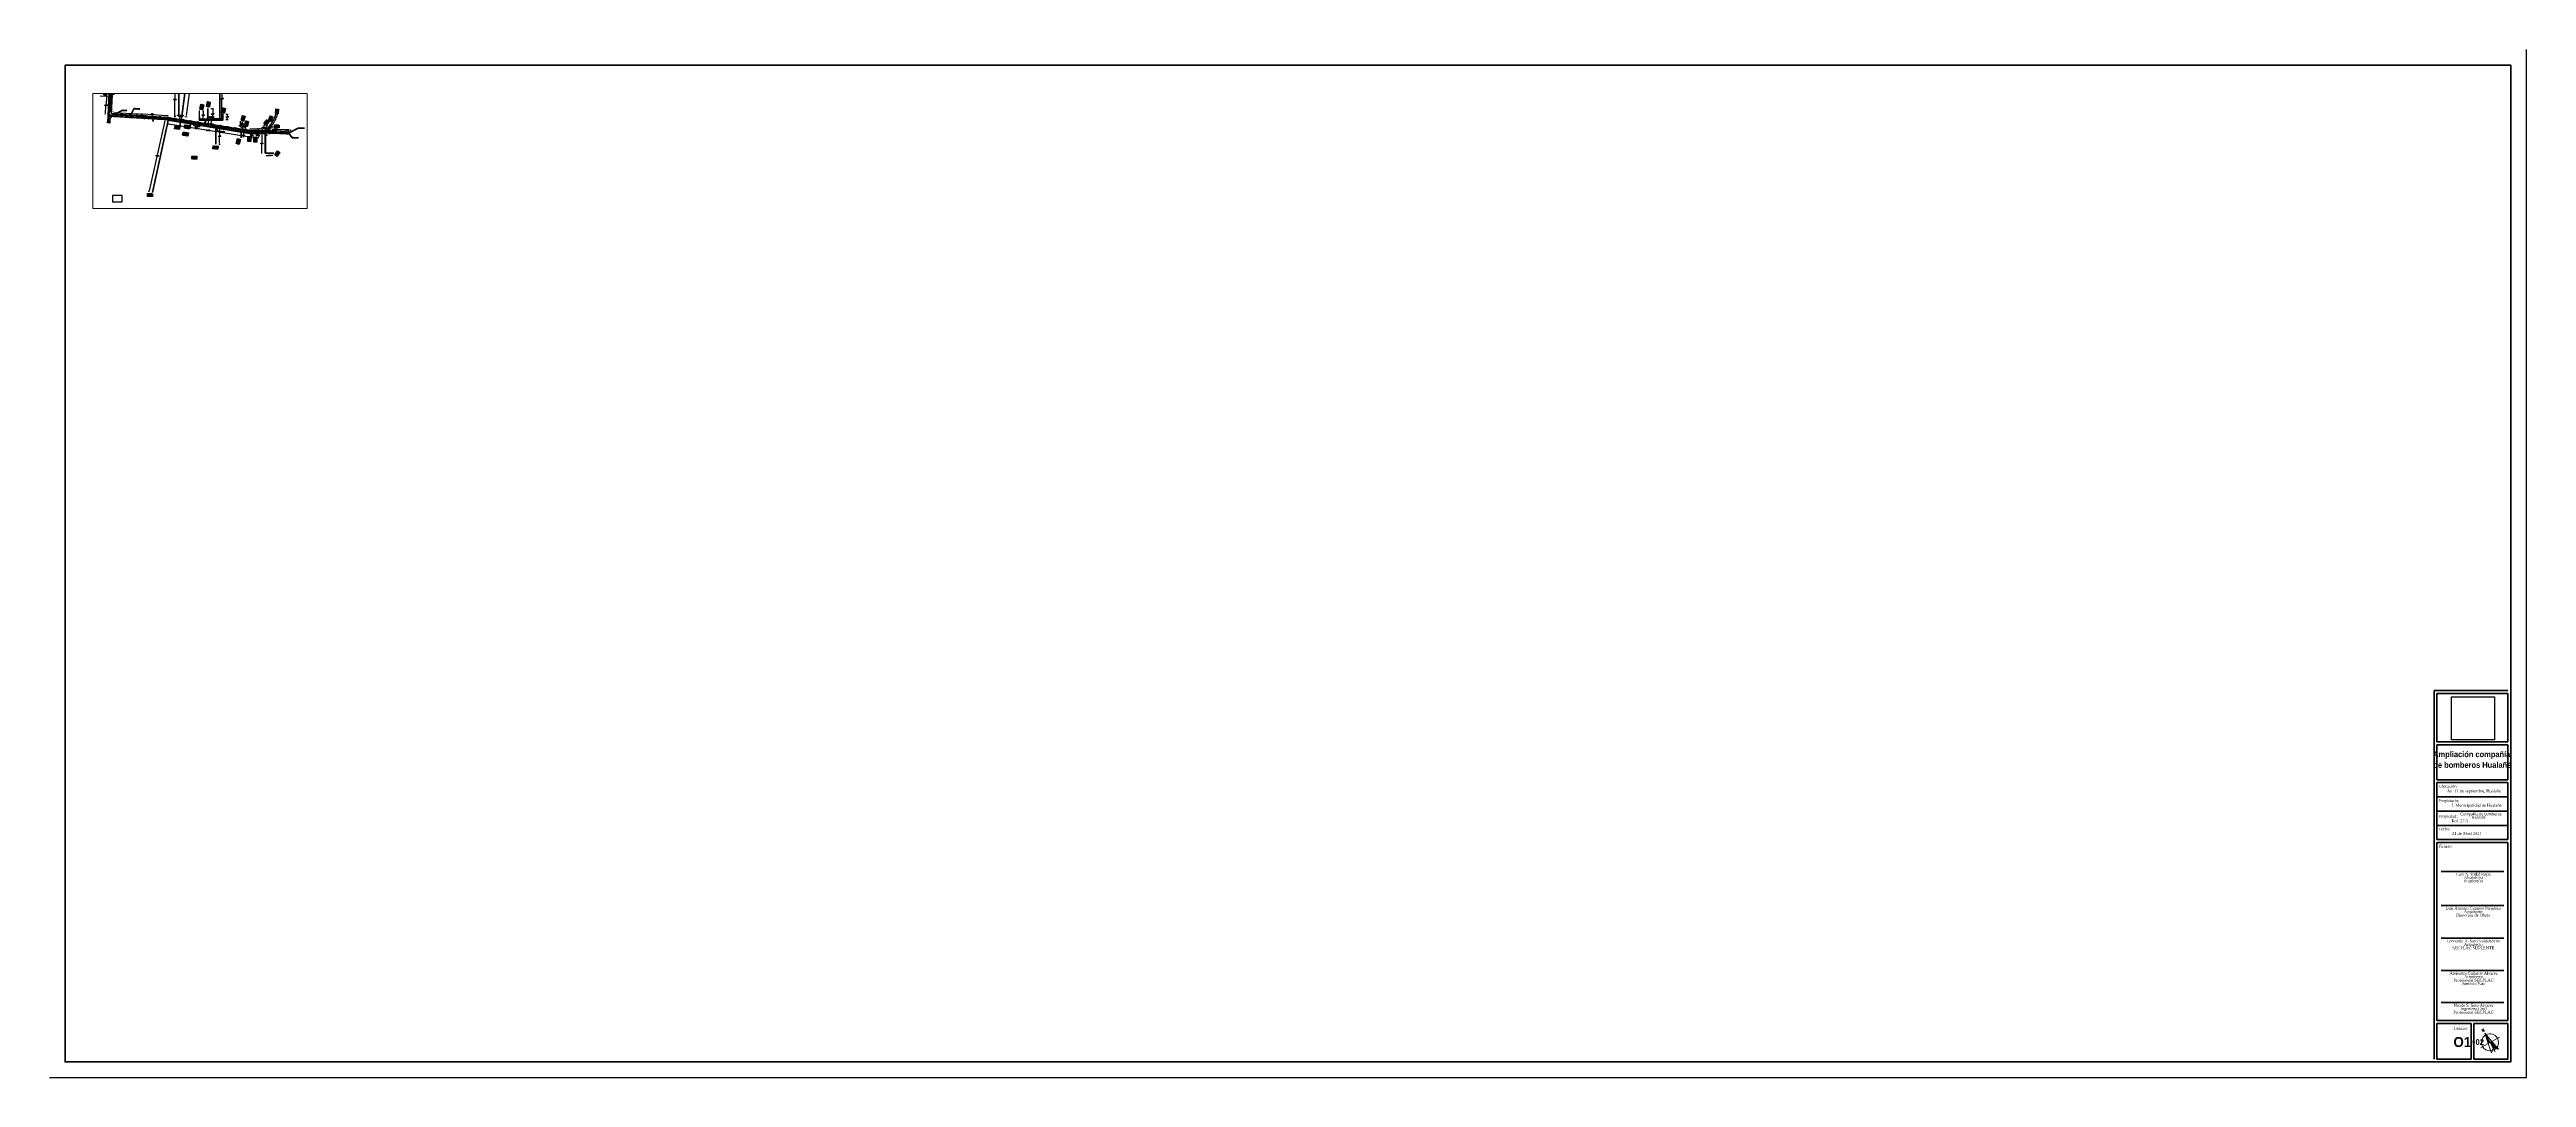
# Paper-space layout 'Presentación2' of a CAD drawing. Header units: metres. Extents: x 13 to 136, y 0 to 51.
# The model-space entities are those that its viewports show. They can reach past a viewport. Long polylines and large blocks are cut down to what shows.
import ezdxf
from ezdxf.enums import TextEntityAlignment as Align

# ---------------------------------------------------------------- set-up
doc = ezdxf.new("R2010")
doc.units = ezdxf.units.M
doc.header["$LTSCALE"] = 2
doc.header["$MEASUREMENT"] = 0
doc.header["$PDMODE"] = 34
doc.header["$PDSIZE"] = 0.066667
doc.linetypes.add('DASHDOT', pattern=[1, 0.5, -0.25, 0, -0.25])
doc.linetypes.add('DASHED2', pattern=[0.375, 0.25, -0.125])
doc.layers.get('0').update_dxf_attribs({"linetype": 'CONTINUOUS'})
doc.layers.get('Defpoints').update_dxf_attribs({"linetype": 'CONTINUOUS'})
for name, color, linetype, lineweight in [('Anotaciones - Textos_Pluma_Nº__1', 7, 'CONTINUOUS', 13), ('Dibujo 2D - General_Pluma_Nº__21', 7, 'CONTINUOUS', 35), ('Interior - Mobiliario _Pluma_Nº__1', 7, 'CONTINUOUS', 13), ('PR-P', 7, 'CONTINUOUS', 40)]:
    doc.layers.add(name, color=color, linetype=linetype, lineweight=lineweight)
for name, color, linetype in [('AP_Proyectada', 10, 'CONTINUOUS'), ('casa', 8, 'CONTINUOUS'), ('CV', 40, 'CONTINUOUS'), ('Interior - Mobiliario', 7, 'CONTINUOUS'), ('OBSERVACIONES', 250, 'CONTINUOUS'), ('VIÑETAS', 7, 'CONTINUOUS')]:
    doc.layers.add(name, color=color, linetype=linetype)
doc.styles.add('ARIAL', font='arial.ttf', dxfattribs={"height": 7})
doc.styles.add('Estilo_Generado_1', font='txt.shx')
doc.styles.add('Estilo_Generado_3', font='CENTURY.TTF')
doc.styles.add('Estilo_Generado_4', font='')
doc.styles.add('ROMANS', font='ROMANS')
doc.styles.get('Estilo_Generado_4').set_extended_font_data('Bernard MT Condensed', bold=True)
doc.linetypes.add('CERCO_PRES', pattern='A,0.18,-0.18,0.18,-0.18,["x",Standard,S=0.3,R=0,X=0,Y=-0.1],0.18,-0.18,0.18,-0.18', length=1.44)
doc.dimstyles.new('VIUPORST', dxfattribs={"dimscale": 0, "dimtxt": 2, "dimasz": 2.5, "dimexe": 2, "dimexo": 8, "dimtad": 0, "dimtih": 1, "dimtoh": 1, "dimlfac": -1, "dimzin": 0, "dimdsep": 46, "dimtxsty": 'ROMANS', "dimcen": 2.5, "dimdle": 2, "dimclrd": 256, "dimclre": 256, "dimclrt": 2, "dimadec": 0, "dimazin": 0, "dimtfac": 1, "dimtdec": 4, "dimtmove": 2, "dimatfit": 3, "dimfxl": 1, "dimtolj": 1, "dimtzin": 0, "dimarcsym": 0})
picture_1 = doc.add_image_def('image1.jpg', size_in_pixel=(160, 160))

# ---------------------------------------------------------------- blocks, each defined once
blk = doc.blocks.new('Símbolo Norte 22')
at = {"layer": 'Interior - Mobiliario', "linetype": 'Continuous', "lineweight": 0, "true_color": 0x000000}
for points in [[(0, 0), (0, 375), (-73, 0)], [(0, 0), (0, -232), (140, -348), (73, 0)]]:
    blk.add_hatch(color=18, dxfattribs=at).paths.add_polyline_path(points)
at = {"layer": 'Interior - Mobiliario _Pluma_Nº__1', "color": 7, "linetype": 'Continuous', "lineweight": 13}
for p, q in [((-73, 0), (-375, 0)), ((-140, -348), (-73, 0)), ((0, 375), (-73, 0)), ((-73, 0), (0, 0)), ((-73, 0), (0, 0)), ((0, 0), (0, 375)), ((0, 375), (73, 0)), ((0, 0), (0, 375)), ((73, 0), (0, 0)), ((0, 0), (0, -232)), ((0, 0), (0, -232)), ((73, 0), (0, 0)), ((140, -348), (73, 0)), ((73, 0), (375, 0)), ((0, -232), (-140, -348)), ((0, -94), (0, -375)), ((0, -232), (140, -348))]:
    blk.add_line(p, q, dxfattribs=at)
for start, end in [(0, 180), (180, 0)]:
    blk.add_arc((0, 0), 300, start, end, dxfattribs=at)
at = {"layer": 'Interior - Mobiliario _Pluma_Nº__1', "color": 7, "lineweight": 13, "style": 'Estilo_Generado_1'}
blk.add_attdef('txt', text='', height=100, dxfattribs=at).set_placement((0, 410), align=Align.BOTTOM_CENTER)
blk = doc.blocks.new('*D127')
at = {"layer": 'casa', "lineweight": -2, "transparency": 16777216}
for p, q in [((245791.9, 6126878.8), (245792, 6126880)), ((245794.4, 6126877.9), (245799, 6126877.7)), ((245826.6, 6126876.4), (245808.2, 6126877.2)), ((245829.2, 6126877.1), (245829.2, 6126878.3))]:
    blk.add_line(p, q, dxfattribs=at)
at = {"layer": 'casa', "transparency": 16777216}
for points in [[(245794.4, 6126878.3), (245794.4, 6126877.5), (245791.9, 6126878)], [(245826.7, 6126876.8), (245826.6, 6126876), (245829.1, 6126876.3)]]:
    blk.add_solid(points, dxfattribs=at)
at = {"layer": 'Defpoints', "color": 0, "transparency": 16777216}
for p in [(245791.9, 6126878), (245791.5, 6126870.8), (245828.8, 6126869.1)]:
    blk.add_point(p, dxfattribs=at)
at = {"layer": 'casa', "color": 2, "transparency": 16777216, "insert": (245803.6, 6126877.5), "char_height": 2, "attachment_point": 5, "style": 'ROMANS'}
blk.add_mtext('\\A1;37.30', dxfattribs=at)
blk = doc.blocks.new('*D126')
at = {"layer": 'casa', "lineweight": -2, "transparency": 16777216}
for p, q in [((245737.2, 6126879.8), (245737.2, 6126881)), ((245739.7, 6126878.9), (245754.3, 6126878.7)), ((245789.2, 6126878), (245763.6, 6126878.5)), ((245791.7, 6126878.8), (245791.7, 6126880))]:
    blk.add_line(p, q, dxfattribs=at)
at = {"layer": 'casa', "transparency": 16777216}
for points in [[(245739.7, 6126879.3), (245739.7, 6126878.5), (245737.2, 6126879)], [(245789.2, 6126878.4), (245789.2, 6126877.6), (245791.7, 6126878)]]:
    blk.add_solid(points, dxfattribs=at)
at = {"layer": 'Defpoints', "color": 0, "transparency": 16777216}
for p in [(245791.7, 6126878), (245737.1, 6126871.8), (245791.5, 6126870.8)]:
    blk.add_point(p, dxfattribs=at)
at = {"layer": 'casa', "color": 2, "transparency": 16777216, "insert": (245758.9, 6126878.6), "char_height": 2, "attachment_point": 5, "style": 'ROMANS'}
blk.add_mtext('\\A1;54.50', dxfattribs=at)
blk = doc.blocks.new('*D125')
at = {"layer": 'casa', "lineweight": -2, "transparency": 16777216}
for p, q in [((245377.3, 6126923.3), (245377.4, 6126924.3)), ((245379.8, 6126922.1), (245443.7, 6126918)), ((245518.5, 6126913.1), (245454.6, 6126917.3)), ((245521, 6126913.9), (245521.1, 6126915))]:
    blk.add_line(p, q, dxfattribs=at)
at = {"layer": 'casa', "transparency": 16777216}
for points in [[(245379.8, 6126922.6), (245379.8, 6126921.7), (245377.3, 6126922.3)], [(245518.5, 6126913.6), (245518.5, 6126912.7), (245521, 6126913)]]:
    blk.add_solid(points, dxfattribs=at)
at = {"layer": 'Defpoints', "color": 0, "transparency": 16777216}
for p in [(245376.8, 6126915.3), (245377.3, 6126922.3), (245520.5, 6126905.9)]:
    blk.add_point(p, dxfattribs=at)
at = {"layer": 'casa', "color": 2, "transparency": 16777216, "insert": (245449.1, 6126917.6), "char_height": 2, "attachment_point": 5, "style": 'ROMANS'}
blk.add_mtext('\\A1;144.00', dxfattribs=at)
blk = doc.blocks.new('*D128')
at = {"layer": 'casa', "lineweight": -2, "transparency": 16777216}
for p, q in [((245826.6, 6126876.4), (245824.1, 6126876.5)), ((245829.1, 6126876.3), (245838.9, 6126875.8)), ((245829.2, 6126877.1), (245829.2, 6126878.3)), ((245839, 6126876.7), (245839, 6126877.8)), ((245841.4, 6126875.7), (245843.9, 6126875.6))]:
    blk.add_line(p, q, dxfattribs=at)
at = {"layer": 'casa', "transparency": 16777216}
for points in [[(245826.7, 6126876.8), (245826.6, 6126876), (245829.1, 6126876.3)], [(245841.4, 6126876.1), (245841.4, 6126875.3), (245838.9, 6126875.8)]]:
    blk.add_solid(points, dxfattribs=at)
at = {"layer": 'Defpoints', "color": 0, "transparency": 16777216}
for p in [(245838.9, 6126875.8), (245828.8, 6126869.1), (245838.6, 6126868.7)]:
    blk.add_point(p, dxfattribs=at)
at = {"layer": 'casa', "color": 2, "transparency": 16777216, "insert": (245834, 6126876.1), "char_height": 2, "attachment_point": 5, "style": 'ROMANS'}
blk.add_mtext('\\A1;9.80', dxfattribs=at)
blk = doc.blocks.new('casa')
at = {"layer": 'casa'}
h = blk.add_hatch(dxfattribs=at)
h.set_pattern_fill('ANSI31', color=256, scale=5)
h.set_pattern_definition([(45, (-245958.60385, -6127297.02027), (-0.44194173824, 0.44194173824), [])])
h.paths.add_polyline_path([(-4.2, 7.1), (4.2, 7.1), (4.2, -7.1), (-4.2, -7.1)])
blk.add_line((0, 7.1), (0, -7.1), dxfattribs=at)
blk.add_lwpolyline([(-4.2, 7.1), (4.2, 7.1), (4.2, -7.1), (-4.2, -7.1)], close=True, dxfattribs=at)
blk = doc.blocks.new('*D181')
at = {"layer": 'casa', "lineweight": -2, "transparency": 16777216}
for p, q in [((245377.9, 6127021.8), (245375.5, 6126971.6)), ((245380.1, 6127024.2), (245380.1, 6127024.2)), ((245373, 6126918.1), (245375.4, 6126968.3)), ((245374.9, 6126915.5), (245374.9, 6126915.5))]:
    blk.add_line(p, q, dxfattribs=at)
at = {"layer": 'casa', "transparency": 16777216}
for points in [[(245377.5, 6127021.8), (245378.4, 6127021.8), (245378.1, 6127024.3)], [(245372.6, 6126918.1), (245373.4, 6126918.1), (245372.9, 6126915.6)]]:
    blk.add_solid(points, dxfattribs=at)
at = {"layer": 'Defpoints', "color": 0, "transparency": 16777216}
for p in [(245372.1, 6127024.6), (245366.9, 6126915.9), (245372.9, 6126915.6)]:
    blk.add_point(p, dxfattribs=at)
at = {"layer": 'casa', "color": 2, "transparency": 16777216, "insert": (245375.5, 6126970), "char_height": 2, "attachment_point": 5, "style": 'ROMANS'}
blk.add_mtext('\\A1;108.80', dxfattribs=at)
blk = doc.blocks.new('*D183')
at = {"layer": 'casa', "lineweight": -2, "transparency": 16777216}
for p, q in [((245358.1, 6126965), (245357.3, 6126965)), ((245357.3, 6126918.9), (245358.1, 6126939)), ((245359.2, 6126962.4), (245358.3, 6126942.3)), ((245356, 6126916.5), (245355.2, 6126916.5))]:
    blk.add_line(p, q, dxfattribs=at)
at = {"layer": 'casa', "transparency": 16777216}
for points in [[(245358.7, 6126962.4), (245359.6, 6126962.4), (245359.3, 6126964.9)], [(245356.8, 6126918.9), (245357.7, 6126918.9), (245357.2, 6126916.4)]]:
    blk.add_solid(points, dxfattribs=at)
at = {"layer": 'Defpoints', "color": 0, "transparency": 16777216}
for p in [(245366.1, 6126964.6), (245357.2, 6126916.4), (245363.9, 6126916.1)]:
    blk.add_point(p, dxfattribs=at)
at = {"layer": 'casa', "color": 2, "transparency": 16777216, "insert": (245358.2, 6126940.7), "char_height": 2, "attachment_point": 5, "style": 'ROMANS'}
blk.add_mtext('\\A1;48.55', dxfattribs=at)
blk = doc.blocks.new('*D184')
at = {"layer": 'casa', "lineweight": -2, "transparency": 16777216}
for p, q in [((245360.8, 6127017.6), (245359.8, 6127017.7)), ((245361.7, 6127015.1), (245360.6, 6126992.9)), ((245358.3, 6126965), (245357.3, 6126965)), ((245359.4, 6126967.4), (245360.4, 6126989.6))]:
    blk.add_line(p, q, dxfattribs=at)
at = {"layer": 'casa', "transparency": 16777216}
for points in [[(245361.2, 6127015.1), (245362.1, 6127015.1), (245361.8, 6127017.6)], [(245359, 6126967.5), (245359.8, 6126967.4), (245359.3, 6126964.9)]]:
    blk.add_solid(points, dxfattribs=at)
at = {"layer": 'Defpoints', "color": 0, "transparency": 16777216}
for p in [(245361.8, 6127017.6), (245368.8, 6127017.2), (245366.3, 6126964.6)]:
    blk.add_point(p, dxfattribs=at)
at = {"layer": 'casa', "color": 2, "transparency": 16777216, "insert": (245360.5, 6126991.3), "char_height": 2, "attachment_point": 5, "style": 'ROMANS'}
blk.add_mtext('\\A1;52.70', dxfattribs=at)
blk = doc.blocks.new('*D222')
at = {"layer": 'casa', "lineweight": -2, "transparency": 16777216}
for p, q in [((245768.4, 6126866), (245765.5, 6126866)), ((245768.4, 6126815.2), (245765.5, 6126815.2)), ((245767.5, 6126863.5), (245767.5, 6126842.2)), ((245767.5, 6126817.7), (245767.5, 6126839))]:
    blk.add_line(p, q, dxfattribs=at)
at = {"layer": 'casa', "transparency": 16777216}
for points in [[(245767.1, 6126863.5), (245767.9, 6126863.5), (245767.5, 6126866)], [(245767.1, 6126817.7), (245767.9, 6126817.7), (245767.5, 6126815.2)]]:
    blk.add_solid(points, dxfattribs=at)
at = {"layer": 'Defpoints', "color": 0, "transparency": 16777216}
for p in [(245767.5, 6126866), (245776.4, 6126866), (245776.4, 6126815.2)]:
    blk.add_point(p, dxfattribs=at)
at = {"layer": 'casa', "color": 2, "transparency": 16777216, "insert": (245767.5, 6126840.6), "char_height": 2, "attachment_point": 5, "style": 'ROMANS'}
blk.add_mtext('\\A1;50.73', dxfattribs=at)
blk = doc.blocks.new('*D223')
at = {"layer": 'casa', "lineweight": -2, "transparency": 16777216}
for p, q in [((245779, 6126809), (245783, 6126809)), ((245796.3, 6126809), (245792.3, 6126809)), ((245776.5, 6126807.2), (245776.5, 6126807)), ((245798.8, 6126807.2), (245798.8, 6126807))]:
    blk.add_line(p, q, dxfattribs=at)
at = {"layer": 'casa', "transparency": 16777216}
for points in [[(245779, 6126809.5), (245779, 6126808.6), (245776.5, 6126809)], [(245796.3, 6126809.5), (245796.3, 6126808.6), (245798.8, 6126809)]]:
    blk.add_solid(points, dxfattribs=at)
at = {"layer": 'Defpoints', "color": 0, "transparency": 16777216}
for p in [(245776.5, 6126815.2), (245776.5, 6126809), (245798.8, 6126815.2)]:
    blk.add_point(p, dxfattribs=at)
at = {"layer": 'casa', "color": 2, "transparency": 16777216, "insert": (245787.6, 6126809), "char_height": 2, "attachment_point": 5, "style": 'ROMANS'}
blk.add_mtext('\\A1;22.32', dxfattribs=at)
blk = doc.blocks.new('*D225')
at = {"layer": 'casa', "lineweight": -2, "transparency": 16777216}
for p, q in [((245784.3, 6126880.4), (245788.1, 6126880.5)), ((245786.2, 6126878), (245786.2, 6126874.9)), ((245784.5, 6126866.2), (245788.3, 6126866.2)), ((245786.3, 6126868.7), (245786.2, 6126871.7))]:
    blk.add_line(p, q, dxfattribs=at)
at = {"layer": 'casa', "transparency": 16777216}
for points in [[(245786.6, 6126878), (245785.7, 6126878), (245786.1, 6126880.5)], [(245786.7, 6126868.7), (245785.9, 6126868.7), (245786.3, 6126866.2)]]:
    blk.add_solid(points, dxfattribs=at)
at = {"layer": 'Defpoints', "color": 0, "transparency": 16777216}
for p in [(245776.3, 6126880.3), (245776.5, 6126866.1), (245786.3, 6126866.2)]:
    blk.add_point(p, dxfattribs=at)
at = {"layer": 'casa', "color": 2, "transparency": 16777216, "insert": (245786.2, 6126873.3), "char_height": 2, "attachment_point": 5, "style": 'ROMANS'}
blk.add_mtext('\\A1;14.28', dxfattribs=at)
blk = doc.blocks.new('*D230')
at = {"layer": 'casa', "lineweight": -2, "transparency": 16777216}
for p, q in [((245588.8, 6127060.8), (245579.3, 6126988.8)), ((245585.3, 6127063.8), (245591.1, 6127063)), ((245569.4, 6126913.4), (245578.9, 6126985.5)), ((245565.2, 6126911.5), (245571, 6126910.7))]:
    blk.add_line(p, q, dxfattribs=at)
at = {"layer": 'casa', "transparency": 16777216}
for points in [[(245588.4, 6127060.9), (245589.2, 6127060.8), (245589.2, 6127063.3)], [(245569, 6126913.5), (245569.8, 6126913.4), (245569, 6126911)]]:
    blk.add_solid(points, dxfattribs=at)
at = {"layer": 'Defpoints', "color": 0, "transparency": 16777216}
for p in [(245577.4, 6127064.8), (245557.3, 6126912.5), (245569, 6126911)]:
    blk.add_point(p, dxfattribs=at)
at = {"layer": 'casa', "color": 2, "transparency": 16777216, "insert": (245579.1, 6126987.1), "char_height": 2, "attachment_point": 5, "style": 'ROMANS'}
blk.add_mtext('\\A1;153.65', dxfattribs=at)
blk = doc.blocks.new('*D231')
at = {"layer": 'casa', "lineweight": -2, "transparency": 16777216}
for p, q in [((245541.3, 6126999.9), (245537.3, 6126999.9)), ((245539.3, 6126997.4), (245539.3, 6126957.3)), ((245539.3, 6126914), (245539.3, 6126954.1)), ((245541.3, 6126911.5), (245537.3, 6126911.5))]:
    blk.add_line(p, q, dxfattribs=at)
at = {"layer": 'casa', "transparency": 16777216}
for points in [[(245538.9, 6126997.4), (245539.7, 6126997.4), (245539.3, 6126999.9)], [(245538.9, 6126914), (245539.7, 6126914), (245539.3, 6126911.5)]]:
    blk.add_solid(points, dxfattribs=at)
at = {"layer": 'Defpoints', "color": 0, "transparency": 16777216}
for p in [(245549.3, 6126999.9), (245539.3, 6126911.5), (245549.3, 6126911.5)]:
    blk.add_point(p, dxfattribs=at)
at = {"layer": 'casa', "color": 2, "transparency": 16777216, "insert": (245539.3, 6126955.7), "char_height": 2, "attachment_point": 5, "style": 'ROMANS'}
blk.add_mtext('\\A1;88.35', dxfattribs=at)
blk = doc.blocks.new('*D232')
at = {"layer": 'casa', "lineweight": -2, "transparency": 16777216}
for p, q in [((245512.5, 6126900.1), (245492.8, 6126809.7)), ((245513.6, 6126902.4), (245511, 6126903)), ((245472.5, 6126716.1), (245492.1, 6126806.5)), ((245472.5, 6126713.5), (245470, 6126714.1))]:
    blk.add_line(p, q, dxfattribs=at)
at = {"layer": 'casa', "transparency": 16777216}
for points in [[(245512.1, 6126900.2), (245512.9, 6126900), (245513, 6126902.6)], [(245472, 6126716.2), (245472.9, 6126716), (245471.9, 6126713.6)]]:
    blk.add_solid(points, dxfattribs=at)
at = {"layer": 'Defpoints', "color": 0, "transparency": 16777216}
for p in [(245513, 6126902.6), (245521.4, 6126900.7), (245480.3, 6126711.8)]:
    blk.add_point(p, dxfattribs=at)
at = {"layer": 'casa', "color": 2, "transparency": 16777216, "insert": (245492.5, 6126808.1), "char_height": 2, "attachment_point": 5, "style": 'ROMANS'}
blk.add_mtext('\\A1;193.36', dxfattribs=at)
blk = doc.blocks.new('*D233')
at = {"layer": 'casa', "lineweight": -2, "transparency": 16777216}
for p, q in [((245661.9, 6127010.8), (245661.9, 6126959.8)), ((245664.8, 6127013.3), (245663.9, 6127013.3)), ((245661.9, 6126905.5), (245661.9, 6126956.5)), ((245664.8, 6126903), (245663.9, 6126903))]:
    blk.add_line(p, q, dxfattribs=at)
at = {"layer": 'casa', "transparency": 16777216}
for points in [[(245661.5, 6127010.8), (245662.3, 6127010.8), (245661.9, 6127013.3)], [(245661.5, 6126905.5), (245662.3, 6126905.5), (245661.9, 6126903)]]:
    blk.add_solid(points, dxfattribs=at)
at = {"layer": 'Defpoints', "color": 0, "transparency": 16777216}
for p in [(245656.8, 6127013.3), (245656.8, 6126903), (245661.9, 6126903)]:
    blk.add_point(p, dxfattribs=at)
at = {"layer": 'casa', "color": 2, "transparency": 16777216, "insert": (245661.9, 6126958.1), "char_height": 2, "attachment_point": 5, "style": 'ROMANS'}
blk.add_mtext('\\A1;110.27', dxfattribs=at)
blk = doc.blocks.new('*D234')
at = {"layer": 'casa', "lineweight": -2, "transparency": 16777216}
for p, q in [((245673.1, 6126917.1), (245678.5, 6126917.1)), ((245673.1, 6126903), (245678.5, 6126903)), ((245676.5, 6126914.6), (245676.5, 6126911.7)), ((245676.5, 6126905.5), (245676.5, 6126908.4))]:
    blk.add_line(p, q, dxfattribs=at)
at = {"layer": 'casa', "transparency": 16777216}
for points in [[(245676.1, 6126914.6), (245677, 6126914.6), (245676.5, 6126917.1)], [(245676.1, 6126905.5), (245677, 6126905.5), (245676.5, 6126903)]]:
    blk.add_solid(points, dxfattribs=at)
at = {"layer": 'Defpoints', "color": 0, "transparency": 16777216}
for p in [(245665.1, 6126917.1), (245665.1, 6126903), (245676.5, 6126903)]:
    blk.add_point(p, dxfattribs=at)
at = {"layer": 'casa', "color": 2, "transparency": 16777216, "insert": (245676.5, 6126910), "char_height": 2, "attachment_point": 5, "style": 'ROMANS'}
blk.add_mtext('\\A1;14.08', dxfattribs=at)
blk = doc.blocks.new('*D235')
at = {"layer": 'casa', "lineweight": -2, "transparency": 16777216}
for p, q in [((245633.2, 6126932.4), (245640.2, 6126932.4)), ((245633.2, 6126903), (245640.2, 6126903)), ((245638.2, 6126929.9), (245638.2, 6126919.3)), ((245638.2, 6126905.5), (245638.2, 6126916.1))]:
    blk.add_line(p, q, dxfattribs=at)
at = {"layer": 'casa', "transparency": 16777216}
for points in [[(245637.8, 6126929.9), (245638.6, 6126929.9), (245638.2, 6126932.4)], [(245637.8, 6126905.5), (245638.6, 6126905.5), (245638.2, 6126903)]]:
    blk.add_solid(points, dxfattribs=at)
at = {"layer": 'Defpoints', "color": 0, "transparency": 16777216}
for p in [(245625.2, 6126932.4), (245625.2, 6126903), (245638.2, 6126903)]:
    blk.add_point(p, dxfattribs=at)
at = {"layer": 'casa', "color": 2, "transparency": 16777216, "insert": (245638.2, 6126917.7), "char_height": 2, "attachment_point": 5, "style": 'ROMANS'}
blk.add_mtext('\\A1;29.37', dxfattribs=at)
blk = doc.blocks.new('*D236')
at = {"layer": 'casa', "lineweight": -2, "transparency": 16777216}
for p, q in [((245611.2, 6126926), (245615.2, 6126926)), ((245611.2, 6126903), (245615.2, 6126903)), ((245613.2, 6126923.5), (245613.2, 6126916.1)), ((245613.2, 6126905.5), (245613.2, 6126912.9))]:
    blk.add_line(p, q, dxfattribs=at)
at = {"layer": 'casa', "transparency": 16777216}
for points in [[(245612.8, 6126923.5), (245613.6, 6126923.5), (245613.2, 6126926)], [(245612.8, 6126905.5), (245613.6, 6126905.5), (245613.2, 6126903)]]:
    blk.add_solid(points, dxfattribs=at)
at = {"layer": 'Defpoints', "color": 0, "transparency": 16777216}
for p in [(245603.2, 6126926), (245603.2, 6126903), (245613.2, 6126903)]:
    blk.add_point(p, dxfattribs=at)
at = {"layer": 'casa', "color": 2, "transparency": 16777216, "insert": (245613.2, 6126914.5), "char_height": 2, "attachment_point": 5, "style": 'ROMANS'}
blk.add_mtext('\\A1;23.00', dxfattribs=at)
blk = doc.blocks.new('*D237')
at = {"layer": 'casa', "lineweight": -2, "transparency": 16777216}
for p, q in [((245654.2, 6126880.2), (245658, 6126880.2)), ((245656, 6126877.7), (245656, 6126860.9)), ((245654.2, 6126838.3), (245658, 6126838.3)), ((245656, 6126840.8), (245656, 6126857.6))]:
    blk.add_line(p, q, dxfattribs=at)
at = {"layer": 'casa', "transparency": 16777216}
for points in [[(245655.5, 6126877.7), (245656.4, 6126877.7), (245656, 6126880.2)], [(245655.5, 6126840.8), (245656.4, 6126840.8), (245656, 6126838.3)]]:
    blk.add_solid(points, dxfattribs=at)
at = {"layer": 'Defpoints', "color": 0, "transparency": 16777216}
for p in [(245646.2, 6126880.2), (245656, 6126880.2), (245646.2, 6126838.3)]:
    blk.add_point(p, dxfattribs=at)
at = {"layer": 'casa', "color": 2, "transparency": 16777216, "insert": (245656, 6126859.3), "char_height": 2, "attachment_point": 5, "style": 'ROMANS'}
blk.add_mtext('\\A1;41.89', dxfattribs=at)
blk = doc.blocks.new('*D238')
at = {"layer": 'casa', "lineweight": -2, "transparency": 16777216}
for p, q in [((245715.5, 6126896.4), (245715.5, 6126893)), ((245715.5, 6126886.4), (245715.5, 6126889.7)), ((245719.5, 6126898.9), (245717.5, 6126898.9)), ((245719.5, 6126883.9), (245717.5, 6126883.9))]:
    blk.add_line(p, q, dxfattribs=at)
at = {"layer": 'casa', "transparency": 16777216}
for points in [[(245715.1, 6126896.4), (245716, 6126896.4), (245715.5, 6126898.9)], [(245715.1, 6126886.4), (245716, 6126886.4), (245715.5, 6126883.9)]]:
    blk.add_solid(points, dxfattribs=at)
at = {"layer": 'Defpoints', "color": 0, "transparency": 16777216}
for p in [(245711.5, 6126898.9), (245711.5, 6126883.9), (245715.5, 6126883.9)]:
    blk.add_point(p, dxfattribs=at)
at = {"layer": 'casa', "color": 2, "transparency": 16777216, "insert": (245715.5, 6126891.4), "char_height": 2, "attachment_point": 5, "style": 'ROMANS'}
blk.add_mtext('\\A1;15.00', dxfattribs=at)
blk = doc.blocks.new('*D239')
at = {"layer": 'casa', "lineweight": -2, "transparency": 16777216}
for p, q in [((245719, 6126866.7), (245719, 6126863.6)), ((245719, 6126857.4), (245719, 6126860.4)), ((245721.3, 6126869.2), (245721, 6126869.2)), ((245721.3, 6126854.9), (245721, 6126854.9))]:
    blk.add_line(p, q, dxfattribs=at)
at = {"layer": 'casa', "transparency": 16777216}
for points in [[(245718.5, 6126866.7), (245719.4, 6126866.7), (245719, 6126869.2)], [(245718.5, 6126857.4), (245719.4, 6126857.4), (245719, 6126854.9)]]:
    blk.add_solid(points, dxfattribs=at)
at = {"layer": 'Defpoints', "color": 0, "transparency": 16777216}
for p in [(245713.3, 6126869.2), (245713.3, 6126854.9), (245719, 6126869.2)]:
    blk.add_point(p, dxfattribs=at)
at = {"layer": 'casa', "color": 2, "transparency": 16777216, "insert": (245719, 6126862), "char_height": 2, "attachment_point": 5, "style": 'ROMANS'}
blk.add_mtext('\\A1;14.31', dxfattribs=at)
blk = doc.blocks.new('*D240')
at = {"layer": 'casa', "lineweight": -2, "transparency": 16777216}
for p, q in [((245740.9, 6126868.1), (245740.9, 6126870.6)), ((245740.9, 6126865.6), (245740.9, 6126864.3)), ((245740.9, 6126859.7), (245740.9, 6126861)), ((245740.9, 6126857.2), (245740.9, 6126854.7)), ((245746.1, 6126865.6), (245742.9, 6126865.6)), ((245746.1, 6126859.7), (245742.9, 6126859.7))]:
    blk.add_line(p, q, dxfattribs=at)
at = {"layer": 'casa', "transparency": 16777216}
for points in [[(245740.5, 6126868.1), (245741.3, 6126868.1), (245740.9, 6126865.6)], [(245740.5, 6126857.2), (245741.3, 6126857.2), (245740.9, 6126859.7)]]:
    blk.add_solid(points, dxfattribs=at)
at = {"layer": 'Defpoints', "color": 0, "transparency": 16777216}
for p in [(245738.1, 6126865.6), (245738.1, 6126859.7), (245740.9, 6126865.6)]:
    blk.add_point(p, dxfattribs=at)
at = {"layer": 'casa', "color": 2, "transparency": 16777216, "insert": (245740.9, 6126862.7), "char_height": 2, "attachment_point": 5, "style": 'ROMANS'}
blk.add_mtext('\\A1;5.85', dxfattribs=at)
blk = doc.blocks.new('*D241')
at = {"layer": 'casa', "lineweight": -2, "transparency": 16777216}
for p, q in [((245757.6, 6126867.8), (245757.6, 6126870.3)), ((245757.6, 6126865.3), (245757.6, 6126864)), ((245757.6, 6126859.4), (245757.6, 6126860.8)), ((245757.6, 6126856.9), (245757.6, 6126854.4)), ((245761.7, 6126865.3), (245759.6, 6126865.3)), ((245761.7, 6126859.4), (245759.6, 6126859.4))]:
    blk.add_line(p, q, dxfattribs=at)
at = {"layer": 'casa', "transparency": 16777216}
for points in [[(245757.2, 6126867.8), (245758, 6126867.8), (245757.6, 6126865.3)], [(245757.2, 6126856.9), (245758, 6126856.9), (245757.6, 6126859.4)]]:
    blk.add_solid(points, dxfattribs=at)
at = {"layer": 'Defpoints', "color": 0, "transparency": 16777216}
for p in [(245753.7, 6126865.3), (245753.7, 6126859.4), (245757.6, 6126865.3)]:
    blk.add_point(p, dxfattribs=at)
at = {"layer": 'casa', "color": 2, "transparency": 16777216, "insert": (245757.6, 6126862.4), "char_height": 2, "attachment_point": 5, "style": 'ROMANS'}
blk.add_mtext('\\A1;5.89', dxfattribs=at)
blk = doc.blocks.new('*D245')
at = {"layer": 'casa', "lineweight": -2, "transparency": 16777216}
for p, q in [((245769.8, 6126882), (245767.3, 6126882)), ((245772.3, 6126888.4), (245772.3, 6126884)), ((245772.3, 6126882), (245772.7, 6126882)), ((245780.4, 6126882), (245780, 6126882)), ((245780.4, 6126888.4), (245780.4, 6126884)), ((245782.9, 6126882), (245785.4, 6126882))]:
    blk.add_line(p, q, dxfattribs=at)
at = {"layer": 'casa', "transparency": 16777216}
for points in [[(245769.8, 6126882.4), (245769.8, 6126881.6), (245772.3, 6126882)], [(245782.9, 6126882.4), (245782.9, 6126881.6), (245780.4, 6126882)]]:
    blk.add_solid(points, dxfattribs=at)
at = {"layer": 'Defpoints', "color": 0, "transparency": 16777216}
for p in [(245772.3, 6126882), (245772.3, 6126880.4), (245780.4, 6126880.4)]:
    blk.add_point(p, dxfattribs=at)
at = {"layer": 'casa', "color": 2, "transparency": 16777216, "insert": (245776.3, 6126882), "char_height": 2, "attachment_point": 5, "style": 'ROMANS'}
blk.add_mtext('\\A1;8.08', dxfattribs=at)
blk = doc.blocks.new('*D246')
at = {"layer": 'casa', "lineweight": -2, "transparency": 16777216}
for p, q in [((245709, 6126886.7), (245706.5, 6126886.7)), ((245711.5, 6126891.9), (245711.5, 6126888.7)), ((245711.5, 6126886.7), (245713, 6126886.7)), ((245723.5, 6126886.7), (245722, 6126886.7)), ((245723.5, 6126891.9), (245723.5, 6126888.7)), ((245726, 6126886.7), (245728.5, 6126886.7))]:
    blk.add_line(p, q, dxfattribs=at)
at = {"layer": 'casa', "transparency": 16777216}
for points in [[(245709, 6126887.1), (245709, 6126886.3), (245711.5, 6126886.7)], [(245726, 6126887.1), (245726, 6126886.3), (245723.5, 6126886.7)]]:
    blk.add_solid(points, dxfattribs=at)
at = {"layer": 'Defpoints', "color": 0, "transparency": 16777216}
for p in [(245711.5, 6126886.7), (245711.5, 6126883.9), (245723.5, 6126883.9)]:
    blk.add_point(p, dxfattribs=at)
at = {"layer": 'casa', "color": 2, "transparency": 16777216, "insert": (245717.5, 6126886.7), "char_height": 2, "attachment_point": 5, "style": 'ROMANS'}
blk.add_mtext('\\A1;12.00', dxfattribs=at)
blk = doc.blocks.new('*D247')
at = {"layer": 'casa', "lineweight": -2, "transparency": 16777216}
for p, q in [((245546.8, 6126914), (245544.3, 6126914)), ((245549.3, 6126919.5), (245549.3, 6126916)), ((245549.3, 6126914), (245549.6, 6126914)), ((245557.3, 6126914), (245557, 6126914)), ((245557.3, 6126919.5), (245557.3, 6126916)), ((245559.8, 6126914), (245562.3, 6126914))]:
    blk.add_line(p, q, dxfattribs=at)
at = {"layer": 'casa', "transparency": 16777216}
for points in [[(245546.8, 6126914.4), (245546.8, 6126913.6), (245549.3, 6126914)], [(245559.8, 6126914.4), (245559.8, 6126913.6), (245557.3, 6126914)]]:
    blk.add_solid(points, dxfattribs=at)
at = {"layer": 'Defpoints', "color": 0, "transparency": 16777216}
for p in [(245549.3, 6126914), (245549.3, 6126911.5), (245557.3, 6126911.5)]:
    blk.add_point(p, dxfattribs=at)
at = {"layer": 'casa', "color": 2, "transparency": 16777216, "insert": (245553.3, 6126914), "char_height": 2, "attachment_point": 5, "style": 'ROMANS'}
blk.add_mtext('\\A1;8.00', dxfattribs=at)
blk = doc.blocks.new('*D248')
at = {"layer": 'casa', "lineweight": -2, "transparency": 16777216}
for p, q in [((245520.1, 6126893.9), (245519.5, 6126890.5)), ((245522.3, 6126892.1), (245621, 6126875.9)), ((245730.9, 6126857.8), (245632.2, 6126874)), ((245733.6, 6126858.7), (245733, 6126855.4))]:
    blk.add_line(p, q, dxfattribs=at)
at = {"layer": 'casa', "transparency": 16777216}
for points in [[(245522.4, 6126892.5), (245522.3, 6126891.7), (245519.9, 6126892.5)], [(245730.9, 6126858.2), (245730.8, 6126857.4), (245733.3, 6126857.4)]]:
    blk.add_solid(points, dxfattribs=at)
at = {"layer": 'Defpoints', "color": 0, "transparency": 16777216}
for p in [(245521.4, 6126901.8), (245733.3, 6126857.4), (245734.9, 6126866.6)]:
    blk.add_point(p, dxfattribs=at)
at = {"layer": 'casa', "color": 2, "transparency": 16777216, "insert": (245626.6, 6126874.9), "char_height": 2, "attachment_point": 5, "style": 'ROMANS'}
blk.add_mtext('\\A1;216.35', dxfattribs=at)
blk = doc.blocks.new('*D249')
at = {"layer": 'casa', "lineweight": -2, "transparency": 16777216}
for p, q in [((245632.2, 6126886.1), (245632.9, 6126890.5)), ((245632.2, 6126883.6), (245633.7, 6126883.3)), ((245634.2, 6126898.2), (245633.4, 6126893.8)), ((245635, 6126900.6), (245636.6, 6126900.4))]:
    blk.add_line(p, q, dxfattribs=at)
at = {"layer": 'casa', "transparency": 16777216}
for points in [[(245631.8, 6126886.2), (245632.6, 6126886.1), (245631.8, 6126883.7)], [(245633.8, 6126898.3), (245634.6, 6126898.2), (245634.6, 6126900.7)]]:
    blk.add_solid(points, dxfattribs=at)
at = {"layer": 'Defpoints', "color": 0, "transparency": 16777216}
for p in [(245624.3, 6126884.9), (245627.1, 6126901.9), (245631.8, 6126883.7)]:
    blk.add_point(p, dxfattribs=at)
at = {"layer": 'casa', "color": 2, "transparency": 16777216, "insert": (245633.2, 6126892.2), "char_height": 2, "attachment_point": 5, "style": 'ROMANS'}
blk.add_mtext('\\A1;17.27', dxfattribs=at)
blk = doc.blocks.new('*D250')
at = {"layer": 'casa', "lineweight": -2, "transparency": 16777216}
for p, q in [((245603.2, 6126910), (245603.2, 6126907.1)), ((245605.7, 6126905.1), (245629.6, 6126905.1)), ((245662.7, 6126905.1), (245638.8, 6126905.1)), ((245665.2, 6126910), (245665.2, 6126907.1))]:
    blk.add_line(p, q, dxfattribs=at)
at = {"layer": 'casa', "transparency": 16777216}
for points in [[(245605.7, 6126905.5), (245605.7, 6126904.7), (245603.2, 6126905.1)], [(245662.7, 6126905.5), (245662.7, 6126904.7), (245665.2, 6126905.1)]]:
    blk.add_solid(points, dxfattribs=at)
at = {"layer": 'Defpoints', "color": 0, "transparency": 16777216}
for p in [(245603.2, 6126905.1), (245603.2, 6126902), (245665.2, 6126902)]:
    blk.add_point(p, dxfattribs=at)
at = {"layer": 'casa', "color": 2, "transparency": 16777216, "insert": (245634.2, 6126905.1), "char_height": 2, "attachment_point": 5, "style": 'ROMANS'}
blk.add_mtext('\\A1;62.00', dxfattribs=at)
blk = doc.blocks.new('*D251')
at = {"layer": 'casa', "lineweight": -2, "transparency": 16777216}
for p, q in [((245723.8, 6126881.3), (245723.8, 6126878.4)), ((245723.8, 6126872.2), (245723.8, 6126875.2)), ((245724.4, 6126883.8), (245725.8, 6126883.8)), ((245724.4, 6126869.7), (245725.8, 6126869.7))]:
    blk.add_line(p, q, dxfattribs=at)
at = {"layer": 'casa', "transparency": 16777216}
for points in [[(245723.4, 6126881.3), (245724.2, 6126881.3), (245723.8, 6126883.8)], [(245723.4, 6126872.2), (245724.2, 6126872.2), (245723.8, 6126869.7)]]:
    blk.add_solid(points, dxfattribs=at)
at = {"layer": 'Defpoints', "color": 0, "transparency": 16777216}
for p in [(245716.4, 6126883.8), (245716.4, 6126869.7), (245723.8, 6126869.7)]:
    blk.add_point(p, dxfattribs=at)
at = {"layer": 'casa', "color": 2, "transparency": 16777216, "insert": (245723.8, 6126876.8), "char_height": 2, "attachment_point": 5, "style": 'ROMANS'}
blk.add_mtext('\\A1;14.09', dxfattribs=at)
blk = doc.blocks.new('*D252')
at = {"layer": 'casa', "lineweight": -2, "transparency": 16777216}
for p, q in [((245768.3, 6126880.2), (245766.3, 6126880.2)), ((245768.3, 6126877.7), (245768.3, 6126874.7)), ((245768.5, 6126865.9), (245766.5, 6126865.9)), ((245768.4, 6126868.4), (245768.4, 6126871.5))]:
    blk.add_line(p, q, dxfattribs=at)
at = {"layer": 'casa', "transparency": 16777216}
for points in [[(245768.7, 6126877.7), (245767.9, 6126877.7), (245768.3, 6126880.2)], [(245768.8, 6126868.5), (245768, 6126868.4), (245768.5, 6126865.9)]]:
    blk.add_solid(points, dxfattribs=at)
at = {"layer": 'Defpoints', "color": 0, "transparency": 16777216}
for p in [(245776.3, 6126880.3), (245768.5, 6126865.9), (245776.5, 6126866.1)]:
    blk.add_point(p, dxfattribs=at)
at = {"layer": 'casa', "color": 2, "transparency": 16777216, "insert": (245768.4, 6126873.1), "char_height": 2, "attachment_point": 5, "style": 'ROMANS'}
blk.add_mtext('\\A1;14.28', dxfattribs=at)
blk = doc.blocks.new('*D253')
at = {"layer": 'casa', "lineweight": -2, "transparency": 16777216}
for p, q in [((245554.8, 6126898.9), (245555.3, 6126901.9)), ((245556.4, 6126908.3), (245555.9, 6126905.2)), ((245557.8, 6126895.8), (245556.4, 6126896.1)), ((245560.2, 6126910.2), (245558.8, 6126910.4))]:
    blk.add_line(p, q, dxfattribs=at)
at = {"layer": 'casa', "transparency": 16777216}
for points in [[(245554.4, 6126898.9), (245555.2, 6126898.8), (245554.4, 6126896.4)], [(245556, 6126908.3), (245556.8, 6126908.2), (245556.8, 6126910.7)]]:
    blk.add_solid(points, dxfattribs=at)
at = {"layer": 'Defpoints', "color": 0, "transparency": 16777216}
for p in [(245549.9, 6126897.1), (245552.3, 6126911.5), (245554.4, 6126896.4)]:
    blk.add_point(p, dxfattribs=at)
at = {"layer": 'casa', "color": 2, "transparency": 16777216, "insert": (245555.6, 6126903.6), "char_height": 2, "attachment_point": 5, "style": 'ROMANS'}
blk.add_mtext('\\A1;14.53', dxfattribs=at)
blk = doc.blocks.new('*D254')
at = {"layer": 'casa', "lineweight": -2, "transparency": 16777216}
for p, q in [((245589.1, 6126889.3), (245591.9, 6126889.3)), ((245589.1, 6126887.4), (245591.9, 6126887.4)), ((245593.9, 6126891.8), (245593.9, 6126894.3)), ((245593.9, 6126887.4), (245593.9, 6126889.3)), ((245593.9, 6126884.9), (245593.9, 6126882.4))]:
    blk.add_line(p, q, dxfattribs=at)
at = {"layer": 'casa', "transparency": 16777216}
for points in [[(245593.5, 6126891.8), (245594.3, 6126891.8), (245593.9, 6126889.3)], [(245593.5, 6126884.9), (245594.3, 6126884.9), (245593.9, 6126887.4)]]:
    blk.add_solid(points, dxfattribs=at)
at = {"layer": 'Defpoints', "color": 0, "transparency": 16777216}
for p in [(245593.9, 6126889.3), (245597.1, 6126889.3), (245597.1, 6126887.4)]:
    blk.add_point(p, dxfattribs=at)
at = {"layer": 'casa', "color": 2, "transparency": 16777216, "insert": (245589.6, 6126888.4), "char_height": 2, "attachment_point": 5, "style": 'ROMANS'}
blk.add_mtext('\\A1;1.84', dxfattribs=at)
blk = doc.blocks.new('*D255')
at = {"layer": 'casa', "lineweight": -2, "transparency": 16777216}
for p, q in [((245600.5, 6126889.9), (245600.5, 6126892.4)), ((245600.5, 6126887.4), (245600.5, 6126887.2)), ((245600.5, 6126883.8), (245600.5, 6126884)), ((245600.5, 6126881.3), (245600.5, 6126878.8)), ((245605.1, 6126887.4), (245602.5, 6126887.4)), ((245605.1, 6126883.8), (245602.5, 6126883.8))]:
    blk.add_line(p, q, dxfattribs=at)
at = {"layer": 'casa', "transparency": 16777216}
for points in [[(245600.1, 6126889.9), (245601, 6126889.9), (245600.5, 6126887.4)], [(245600.1, 6126881.3), (245601, 6126881.3), (245600.5, 6126883.8)]]:
    blk.add_solid(points, dxfattribs=at)
at = {"layer": 'Defpoints', "color": 0, "transparency": 16777216}
for p in [(245597.1, 6126887.4), (245597.1, 6126883.8), (245600.5, 6126883.8)]:
    blk.add_point(p, dxfattribs=at)
at = {"layer": 'casa', "color": 2, "transparency": 16777216, "insert": (245600.5, 6126885.6), "char_height": 2, "attachment_point": 5, "style": 'ROMANS'}
blk.add_mtext('\\A1;3.67', dxfattribs=at)

msp = doc.modelspace()

# ---------------------------------------------------------------- hatches: boundary and pattern name
at = {"layer": 'casa'}
h = msp.add_hatch(color=256, dxfattribs=at)
h.dxf.hatch_style = 1
h.paths.add_polyline_path([(245423.513, 6126915.614), (245423.752, 6126915.614), (245423.752, 6126915.853, 0.41421356)])
h.paths.add_polyline_path([(245423.752, 6126915.614), (245423.752, 6126915.375, 0.41421356), (245423.991, 6126915.614)])
h = msp.add_hatch(color=256, dxfattribs=at)
h.dxf.hatch_style = 1
h.paths.add_polyline_path([(245616.388, 6126893.813), (245616.627, 6126893.813), (245616.627, 6126894.052, 0.41421356)])
h.paths.add_polyline_path([(245616.627, 6126893.813), (245616.627, 6126893.574, 0.41421356), (245616.865, 6126893.813)])
h = msp.add_hatch(color=256, dxfattribs=at)
h.dxf.hatch_style = 1
h.paths.add_polyline_path([(245791.008, 6126868.86), (245791.247, 6126868.86), (245791.247, 6126869.099, 0.41421356)])
h.paths.add_polyline_path([(245791.247, 6126868.86), (245791.247, 6126868.621, 0.41421356), (245791.486, 6126868.86)])
h = msp.add_hatch(color=256, dxfattribs=at)
h.dxf.hatch_style = 1
h.paths.add_polyline_path([(245838.167, 6126867.144), (245838.406, 6126867.144), (245838.406, 6126867.383, 0.41421356)])
h.paths.add_polyline_path([(245838.406, 6126867.144), (245838.406, 6126866.905, 0.41421356), (245838.644, 6126867.144)])
h = msp.add_hatch(color=256, dxfattribs=at)
h.dxf.hatch_style = 1
h.paths.add_polyline_path([(245838.357, 6126868.658), (245838.595, 6126868.658), (245838.595, 6126868.897, 0.41421356)])
h.paths.add_polyline_path([(245838.595, 6126868.658), (245838.595, 6126868.42, 0.41421356), (245838.834, 6126868.658)])

# ---------------------------------------------------------------- linework, layer by layer
at = {"layer": 'AP_Proyectada'}
msp.add_line((245363.61, 6126913.309), (245368.572, 6127017.249), dxfattribs=at)
msp.add_lwpolyline([(245369.769, 6126913.122), (245363.62, 6126913.308)], dxfattribs=at)
msp.add_rational_spline([(245369.769, 6126913.122), (245419.503, 6126910.096), (245469.237, 6126907.07), (245518.971, 6126904.043), (245519.832, 6126904.036), (245520.687, 6126903.947), (245521.531, 6126903.777), (245591.609, 6126892.724), (245661.688, 6126881.671), (245731.766, 6126870.618), (245733.458, 6126870.294), (245736.458, 6126869.72), (245739.51, 6126869.739), (245740.841, 6126869.747), (245757.643, 6126869.451), (245774.445, 6126869.156), (245791.247, 6126868.86)], [1, 1, 1, 1, 0.996952073058, 0.996952073058, 1, 1, 1, 1, 1, 1, 1, 1, 1, 1, 1], degree=3, knots=[0, 0, 0, 0, 1, 1, 1, 1.19131918, 1.19131918, 1.19131918, 2.18525505, 2.18525505, 2.18525505, 7.33669682, 11.32075711, 11.32075711, 11.32075711, 12.32075711, 12.32075711, 12.32075711, 12.32075711], dxfattribs=at)
msp.add_open_spline([(245791.247, 6126868.86), (245806.926, 6126868.136), (245822.605, 6126867.411), (245838.284, 6126866.687)], degree=3, dxfattribs=at)
at = {"layer": 'casa', "color": 114, "linetype": 'CERCO_PRES', "true_color": 0x139b48}
for p, q in [((245362.976, 6126895.839), (245369.727, 6127037.237)), ((245370.363, 6126924.74), (245375.72, 6127036.951)), ((245342.992, 6126965.71), (245366.259, 6126964.599)), ((245368.967, 6126895.507), (245369.506, 6126906.795))]:
    msp.add_line(p, q, dxfattribs=at)
at = {"layer": 'casa', "color": 114, "linetype": 'DASHDOT', "true_color": 0x139b48}
msp.add_line((245365.971, 6126895.673), (245372.723, 6127037.094), dxfattribs=at)
at = {"layer": 'casa', "color": 0}
for p, q in [((245577.392, 6127064.842), (245557.278, 6126912.519)), ((245557.298, 6126912.519), (245577.412, 6127064.842)), ((245656.805, 6127013.279), (245656.805, 6126903.008)), ((245656.825, 6126903.008), (245656.825, 6127013.279)), ((245549.298, 6126911.519), (245549.298, 6126999.871)), ((245549.318, 6126999.871), (245549.318, 6126911.519)), ((245521.397, 6126900.74), (245480.325, 6126711.797)), ((245480.345, 6126711.797), (245521.417, 6126900.74)), ((245552.921, 6126895.545), (245552.921, 6126884.509)), ((245552.941, 6126884.509), (245552.941, 6126895.545)), ((245557.278, 6126912.519), (245557.278, 6126911.519)), ((245557.298, 6126911.519), (245557.298, 6126912.519)), ((245579.862, 6126891.122), (245579.862, 6126887.522)), ((245579.882, 6126887.522), (245579.882, 6126891.122)), ((245603.19, 6126926.008), (245603.19, 6126903.008)), ((245603.21, 6126903.008), (245603.21, 6126926.008)), ((245625.188, 6126932.377), (245625.188, 6126903.008)), ((245625.208, 6126903.008), (245625.208, 6126932.377)), ((245627.185, 6126901.923), (245665.175, 6126901.923)), ((245646.146, 6126880.216), (245646.146, 6126838.329)), ((245646.166, 6126838.329), (245646.166, 6126880.216)), ((245665.14, 6126917.089), (245665.14, 6126903.008)), ((245665.16, 6126903.008), (245665.16, 6126917.089)), ((245711.49, 6126898.875), (245711.49, 6126883.875)), ((245711.51, 6126883.875), (245711.51, 6126898.875)), ((245723.47, 6126885.875), (245723.47, 6126883.875)), ((245723.49, 6126883.875), (245723.49, 6126885.875)), ((245772.288, 6126883.385), (245772.288, 6126880.385)), ((245772.308, 6126880.385), (245772.308, 6126883.385)), ((245774.308, 6126880.385), (245774.308, 6126883.385)), ((245774.328, 6126883.385), (245774.328, 6126880.385)), ((245778.323, 6126883.385), (245778.323, 6126880.385)), ((245778.343, 6126880.385), (245778.343, 6126883.385)), ((245795.823, 6126884.015), (245780.343, 6126880.385)), ((245780.363, 6126880.385), (245795.823, 6126883.995)), ((245713.322, 6126869.165), (245713.322, 6126854.855)), ((245713.342, 6126854.855), (245713.342, 6126869.165)), ((245738.04, 6126865.578), (245738.04, 6126859.723)), ((245738.06, 6126859.723), (245738.06, 6126865.577)), ((245753.669, 6126859.431), (245753.669, 6126865.324)), ((245753.689, 6126865.324), (245753.689, 6126859.431)), ((245776.434, 6126815.244), (245776.434, 6126864.969)), ((245798.788, 6126815.244), (245776.434, 6126815.244)), ((245776.454, 6126864.969), (245776.454, 6126815.264)), ((245776.454, 6126815.264), (245798.788, 6126815.264))]:
    msp.add_line(p, q, dxfattribs=at)
at = {"layer": 'casa', "color": 114, "true_color": 0x139b48}
for p, q in [((245521.382, 6126900.75), (245521.382, 6126901.75)), ((245521.432, 6126901.75), (245521.432, 6126900.75)), ((245557.298, 6126911.519), (245549.298, 6126911.519)), ((245549.298, 6126911.469), (245552.223, 6126911.469)), ((245552.298, 6126911.469), (245557.298, 6126911.469)), ((245552.906, 6126895.57), (245552.906, 6126896.555)), ((245552.956, 6126896.555), (245552.956, 6126895.555)), ((245579.847, 6126891.147), (245579.847, 6126892.132)), ((245579.897, 6126892.132), (245579.897, 6126891.132)), ((245597.06, 6126887.439), (245597.06, 6126883.765)), ((245597.11, 6126883.771), (245597.11, 6126887.439)), ((245603.175, 6126901.998), (245603.175, 6126902.998)), ((245603.225, 6126902.998), (245603.225, 6126901.998)), ((245625.173, 6126902.998), (245625.173, 6126901.998)), ((245625.223, 6126901.998), (245625.223, 6126902.998)), ((245646.131, 6126880.226), (245646.131, 6126881.226)), ((245646.181, 6126880.226), (245646.181, 6126881.226)), ((245656.79, 6126902.998), (245656.79, 6126901.998)), ((245656.84, 6126901.998), (245656.84, 6126902.998)), ((245665.125, 6126901.998), (245665.125, 6126902.998)), ((245665.175, 6126902.998), (245665.175, 6126901.998)), ((245723.49, 6126883.875), (245711.49, 6126883.875)), ((245711.49, 6126883.825), (245716.415, 6126883.825)), ((245713.307, 6126870.175), (245713.307, 6126869.175)), ((245713.361, 6126869.175), (245713.357, 6126870.166)), ((245738.025, 6126865.578), (245738.025, 6126866.578)), ((245738.075, 6126866.578), (245738.075, 6126865.578)), ((245753.654, 6126865.334), (245753.654, 6126866.334)), ((245753.704, 6126866.334), (245753.704, 6126865.334))]:
    msp.add_line(p, q, dxfattribs=at)
at = {"layer": 'casa', "color": 4}
for p, q in [((245521.382, 6126900.75), (245521.397, 6126900.74)), ((245521.384, 6126901.825), (245521.384, 6126901.75)), ((245521.384, 6126901.75), (245521.433, 6126901.742)), ((245521.397, 6126900.74), (245521.417, 6126900.74)), ((245521.417, 6126900.74), (245521.432, 6126900.75)), ((245543.377, 6126898.207), (245543.451, 6126898.194)), ((245548.298, 6126897.322), (245548.317, 6126897.318)), ((245549.298, 6126911.519), (245549.298, 6126911.469)), ((245552.223, 6126911.469), (245552.298, 6126911.469)), ((245552.906, 6126895.555), (245552.906, 6126895.57)), ((245552.906, 6126895.555), (245552.921, 6126895.545)), ((245552.921, 6126895.545), (245552.941, 6126895.545)), ((245552.921, 6126884.509), (245552.941, 6126884.509)), ((245552.941, 6126895.545), (245552.956, 6126895.555)), ((245557.298, 6126912.519), (245557.278, 6126912.519)), ((245557.298, 6126911.469), (245557.298, 6126911.519)), ((245579.798, 6126885.479), (245579.818, 6126885.479)), ((245579.847, 6126892.132), (245579.897, 6126892.132)), ((245579.847, 6126891.132), (245579.847, 6126891.147)), ((245579.847, 6126891.132), (245579.862, 6126891.122)), ((245579.862, 6126891.122), (245579.882, 6126891.122)), ((245579.862, 6126887.522), (245579.882, 6126887.522)), ((245579.882, 6126891.122), (245579.897, 6126891.132)), ((245580.865, 6126891.964), (245580.885, 6126891.961)), ((245584.555, 6126891.357), (245584.575, 6126891.354)), ((245592.665, 6126884.472), (245591.964, 6126880.027)), ((245591.964, 6126880.027), (245596.409, 6126879.326)), ((245597.11, 6126883.771), (245592.665, 6126884.472)), ((245594.463, 6126881.45), (245594.463, 6126881.45)), ((245594.463, 6126881.45), (245594.463, 6126881.45)), ((245594.463, 6126881.45), (245594.463, 6126881.45)), ((245594.463, 6126881.45), (245594.463, 6126881.45)), ((245594.463, 6126881.45), (245594.463, 6126881.45)), ((245594.463, 6126881.45), (245594.463, 6126881.45)), ((245594.463, 6126881.45), (245594.463, 6126881.45)), ((245594.463, 6126881.45), (245594.463, 6126881.45)), ((245594.463, 6126881.45), (245594.463, 6126881.45)), ((245596.051, 6126883.395), (245596.551, 6126883.395)), ((245596.051, 6126883.095), (245596.051, 6126883.395)), ((245596.551, 6126883.095), (245596.051, 6126883.095)), ((245596.409, 6126879.326), (245597.11, 6126883.771)), ((245596.551, 6126883.395), (245596.551, 6126883.095)), ((245597.048, 6126887.449), (245597.06, 6126887.439)), ((245597.11, 6126883.771), (245597.06, 6126883.771)), ((245597.123, 6126887.449), (245597.11, 6126887.439)), ((245597.388, 6126889.321), (245597.314, 6126889.333)), ((245603.19, 6126903.008), (245603.175, 6126902.998)), ((245603.175, 6126901.998), (245603.175, 6126901.923)), ((245603.21, 6126926.008), (245603.19, 6126926.008)), ((245603.19, 6126903.008), (245603.21, 6126903.008)), ((245603.21, 6126903.008), (245603.225, 6126902.998)), ((245625.188, 6126903.008), (245625.173, 6126902.998)), ((245625.173, 6126902.228), (245625.173, 6126901.998)), ((245625.173, 6126901.998), (245625.223, 6126901.998)), ((245625.208, 6126932.377), (245625.188, 6126932.377)), ((245625.188, 6126903.008), (245625.208, 6126903.008)), ((245625.208, 6126903.008), (245625.223, 6126902.998)), ((245638.615, 6126882.463), (245638.565, 6126882.471)), ((245638.565, 6126882.471), (245638.615, 6126882.463)), ((245640.599, 6126882.211), (245640.673, 6126882.197)), ((245646.181, 6126881.226), (245646.131, 6126881.226)), ((245646.146, 6126880.216), (245646.131, 6126880.226)), ((245646.146, 6126880.216), (245646.166, 6126880.216)), ((245646.181, 6126880.226), (245646.166, 6126880.216)), ((245656.805, 6126903.008), (245656.79, 6126902.998)), ((245656.84, 6126901.998), (245656.79, 6126901.998)), ((245656.805, 6126903.008), (245656.825, 6126903.008)), ((245656.825, 6126903.008), (245656.84, 6126902.998)), ((245665.14, 6126903.008), (245665.125, 6126902.998)), ((245665.175, 6126901.998), (245665.125, 6126901.998)), ((245665.16, 6126917.089), (245665.14, 6126917.089)), ((245665.14, 6126903.008), (245665.16, 6126903.008)), ((245665.16, 6126903.008), (245665.175, 6126902.998)), ((245665.175, 6126901.923), (245665.175, 6126901.998)), ((245711.51, 6126898.875), (245711.49, 6126898.875)), ((245711.49, 6126883.875), (245711.49, 6126883.825)), ((245711.49, 6126883.875), (245711.51, 6126883.875)), ((245716.49, 6126883.825), (245716.415, 6126883.825)), ((245716.49, 6126883.825), (245723.49, 6126883.825)), ((245723.49, 6126885.875), (245723.47, 6126885.875)), ((245723.49, 6126883.825), (245723.49, 6126883.875)), ((245772.308, 6126883.385), (245772.288, 6126883.385)), ((245772.288, 6126880.385), (245772.288, 6126880.335)), ((245772.288, 6126880.385), (245772.308, 6126880.385)), ((245772.308, 6126880.385), (245774.308, 6126880.385)), ((245774.308, 6126883.385), (245774.328, 6126883.385)), ((245776.377, 6126880.335), (245776.282, 6126880.335)), ((245778.343, 6126883.385), (245778.323, 6126883.385)), ((245780.343, 6126880.385), (245778.343, 6126880.385)), ((245780.363, 6126880.335), (245780.363, 6126880.385)), ((245795.823, 6126883.995), (245795.823, 6126884.015)), ((245646.146, 6126838.329), (245646.166, 6126838.329)), ((245709.137, 6126870.86), (245709.157, 6126870.857)), ((245713.307, 6126870.166), (245713.307, 6126870.175)), ((245713.322, 6126869.165), (245713.307, 6126869.175)), ((245713.322, 6126869.165), (245713.342, 6126869.165)), ((245713.322, 6126854.855), (245713.342, 6126854.855)), ((245713.342, 6126869.165), (245713.361, 6126869.175)), ((245716.416, 6126869.738), (245716.49, 6126869.726)), ((245734.865, 6126866.702), (245734.865, 6126866.627)), ((245738.04, 6126865.568), (245738.025, 6126865.578)), ((245738.04, 6126865.568), (245738.06, 6126865.568)), ((245738.04, 6126859.723), (245738.06, 6126859.723)), ((245738.055, 6126866.578), (245738.075, 6126866.578)), ((245738.06, 6126865.568), (245738.075, 6126865.578)), ((245753.669, 6126865.324), (245753.654, 6126865.334)), ((245753.669, 6126865.324), (245753.689, 6126865.324)), ((245753.689, 6126859.431), (245753.669, 6126859.431)), ((245753.684, 6126866.334), (245753.704, 6126866.334)), ((245753.689, 6126865.324), (245753.704, 6126865.334)), ((245776.434, 6126864.969), (245776.419, 6126864.979)), ((245776.434, 6126864.969), (245776.454, 6126864.969)), ((245776.454, 6126815.264), (245776.434, 6126815.264)), ((245776.449, 6126865.979), (245776.469, 6126865.979)), ((245776.454, 6126864.969), (245776.469, 6126864.979)), ((245776.544, 6126866.053), (245776.469, 6126866.054)), ((245776.544, 6126866.058), (245776.544, 6126866.053)), ((245776.544, 6126866.053), (245776.544, 6126865.978)), ((245798.788, 6126815.264), (245798.788, 6126815.244)), ((245480.325, 6126711.797), (245480.345, 6126711.797)), ((245480.381, 6126708.596), (245480.401, 6126708.595))]:
    msp.add_line(p, q, dxfattribs=at)
at = {"layer": 'casa', "color": 40, "true_color": 0xf8d731}
for p, q in [((245521.384, 6126901.825), (245734.865, 6126866.702)), ((245521.384, 6126901.75), (245734.865, 6126866.627)), ((245552.223, 6126911.469), (245549.858, 6126897.09)), ((245552.298, 6126911.469), (245549.939, 6126897.127)), ((245597.048, 6126887.449), (245597.048, 6126889.302)), ((245597.123, 6126887.449), (245597.123, 6126889.289)), ((245665.175, 6126901.998), (245603.175, 6126901.998)), ((245603.175, 6126901.923), (245627.11, 6126901.923)), ((245627.11, 6126901.923), (245624.306, 6126884.885)), ((245627.185, 6126901.923), (245624.38, 6126884.873)), ((245716.415, 6126883.825), (245716.415, 6126869.738)), ((245716.49, 6126869.726), (245716.49, 6126883.825)), ((245776.282, 6126880.335), (245776.469, 6126866.054)), ((245776.377, 6126880.335), (245776.544, 6126866.057)), ((245734.865, 6126866.702), (245776.544, 6126866.053)), ((245734.865, 6126866.627), (245776.544, 6126865.978))]:
    msp.add_line(p, q, dxfattribs=at)
at = {"layer": 'casa', "color": 3}
for p, q in [((245780.363, 6126880.385), (245772.288, 6126880.385)), ((245772.288, 6126880.335), (245776.288, 6126880.335)), ((245776.363, 6126880.335), (245780.363, 6126880.335))]:
    msp.add_line(p, q, dxfattribs=at)
at = {"layer": 'casa', "color": 116, "true_color": 0x136734}
for p, q in [((245776.419, 6126864.979), (245776.419, 6126865.98)), ((245776.469, 6126865.979), (245776.469, 6126864.979))]:
    msp.add_line(p, q, dxfattribs=at)
at = {"layer": 'casa', "color": 4}
for points in [[(245351.721, 6126970.426), (245360.721, 6126970.426)], [(245352.799, 6126967.503), (245359.643, 6126973.348)], [(245359.643, 6126967.503), (245352.799, 6126973.348)], [(245356.221, 6126974.926), (245356.221, 6126965.926)], [(245370.236, 6126910.957), (245370.281, 6126911.738)], [(245370.43, 6126910.952), (245370.474, 6126911.727)], [(245437.568, 6126908.992), (245437.648, 6126909.77)], [(245437.761, 6126908.979), (245437.841, 6126909.751)], [(245480.861, 6126902.582), (245480.64, 6126900.018), (245483.463, 6126899.774)], [(245481.629, 6126914.412), (245481.74, 6126916.983), (245484.571, 6126916.86)], [(245483.24, 6126899.427), (245483.463, 6126899.774)], [(245483.302, 6126900.155), (245483.463, 6126899.774)], [(245484.363, 6126916.504), (245484.571, 6126916.86)], [(245484.395, 6126917.234), (245484.571, 6126916.86)], [(245512.538, 6126904.492), (245512.581, 6126905.273)], [(245512.679, 6126909.077), (245512.667, 6126908.301)], [(245512.732, 6126904.488), (245512.775, 6126905.263)], [(245512.872, 6126909.08), (245512.86, 6126908.298)], [(245592.714, 6126881.603), (245596.213, 6126881.603)], [(245593.133, 6126880.467), (245595.794, 6126882.739)], [(245595.794, 6126880.467), (245593.133, 6126882.739)], [(245594.463, 6126883.352), (245594.463, 6126879.853)], [(245616.865, 6126893.813), (245616.388, 6126893.813)], [(245616.627, 6126893.574), (245616.627, 6126894.052)], [(245680, 6126878.973), (245680.193, 6126879.731)], [(245680.189, 6126878.931), (245680.381, 6126879.683)], [(245736.133, 6126874.273), (245736.176, 6126873.498)], [(245736.326, 6126874.29), (245736.369, 6126873.509)], [(245772.788, 6126873.404), (245772.831, 6126872.629)], [(245772.981, 6126873.421), (245773.024, 6126872.64)], [(245778.854, 6126876.993), (245778.966, 6126879.564), (245781.796, 6126879.441)], [(245781.588, 6126879.084), (245781.796, 6126879.441)], [(245781.62, 6126879.814), (245781.796, 6126879.441)], [(245778.643, 6126865.127), (245778.663, 6126862.553), (245781.496, 6126862.575)], [(245781.301, 6126862.939), (245781.496, 6126862.575)], [(245781.307, 6126862.208), (245781.496, 6126862.575)], [(245826.891, 6126871.205), (245826.851, 6126870.43)], [(245827.085, 6126871.201), (245827.044, 6126870.42)], [(245829.844, 6126872.05), (245827.799, 6126866.291)], [(245838.644, 6126867.144), (245838.167, 6126867.144)], [(245838.971, 6126871.653), (245838.223, 6126865.688)], [(245839.07, 6126871.641), (245838.322, 6126865.676)], [(245838.834, 6126868.658), (245838.357, 6126868.658)], [(245838.406, 6126866.905), (245838.406, 6126867.383)], [(245838.595, 6126868.42), (245838.595, 6126868.897)]]:
    msp.add_lwpolyline(points, dxfattribs=at)
at = {"layer": 'casa', "color": 114, "linetype": 'DASHDOT', "true_color": 0x139b48}
msp.add_lwpolyline([(245838.595, 6126868.658), (245791.294, 6126870.844), (245737.053, 6126871.798), (245520.529, 6126905.949), (245366.938, 6126915.911)], dxfattribs=at)
at = {"layer": 'casa', "color": 4}
for points in [[(245370.464, 6126911.574, 0.286267), (245370.571, 6126911.747), (245370.715, 6126912.329, 1), (245370.11, 6126912.363), (245370.187, 6126911.769, 0.28672374), (245370.273, 6126911.584, 0.28672374)], [(245370.464, 6126911.582, 0.28156353), (245370.564, 6126911.748), (245370.708, 6126912.33, 0.99775635), (245370.117, 6126912.364), (245370.194, 6126911.769, 0.28204337), (245370.274, 6126911.593, 0.28204337)], [(245437.823, 6126909.597, 0.286267), (245437.938, 6126909.766), (245438.108, 6126910.341, 1), (245437.505, 6126910.402), (245437.555, 6126909.806, 0.28672374), (245437.634, 6126909.617, 0.28672374)], [(245437.824, 6126909.606, 0.28156353), (245437.931, 6126909.767), (245438.101, 6126910.342, 0.99775635), (245437.512, 6126910.402), (245437.562, 6126909.805, 0.28204337), (245437.634, 6126909.625, 0.28204337)], [(245512.765, 6126905.109, 0.286267), (245512.871, 6126905.283), (245513.014, 6126905.865, 1), (245512.409, 6126905.898), (245512.487, 6126905.304, 0.28672374), (245512.574, 6126905.119, 0.28672374)], [(245512.765, 6126905.117, 0.28156353), (245512.864, 6126905.284), (245513.007, 6126905.866, 0.99775635), (245512.416, 6126905.898), (245512.494, 6126905.304, 0.28204337), (245512.575, 6126905.127, 0.28204337)], [(245512.67, 6126908.455, 0.286267), (245512.571, 6126908.277), (245512.451, 6126907.69, 1), (245513.057, 6126907.681), (245512.956, 6126908.271, 0.28672374), (245512.861, 6126908.452, 0.28672374)], [(245512.67, 6126908.447, 0.28156353), (245512.578, 6126908.277), (245512.458, 6126907.69, 0.99775635), (245513.05, 6126907.68), (245512.948, 6126908.271, 0.28204337), (245512.861, 6126908.444, 0.28204337)], [(245680.341, 6126879.534, 0.286267), (245680.479, 6126879.684), (245680.732, 6126880.227, 1), (245680.145, 6126880.377), (245680.106, 6126879.779, 0.28672374), (245680.156, 6126879.581, 0.28672374)], [(245680.343, 6126879.542, 0.28156353), (245680.473, 6126879.686), (245680.725, 6126880.229, 0.99775635), (245680.152, 6126880.376), (245680.114, 6126879.778, 0.28204337), (245680.158, 6126879.589, 0.28204337)], [(245736.169, 6126873.652, 0.286267), (245736.082, 6126873.468), (245736.004, 6126872.874, 1), (245736.609, 6126872.907), (245736.466, 6126873.489, 0.28672374), (245736.359, 6126873.663, 0.28672374)], [(245736.169, 6126873.644, 0.28156353), (245736.089, 6126873.468), (245736.011, 6126872.874, 0.99775635), (245736.602, 6126872.906), (245736.459, 6126873.488, 0.28204337), (245736.36, 6126873.655, 0.28204337)], [(245772.824, 6126872.783, 0.286267), (245772.737, 6126872.598), (245772.659, 6126872.005, 1), (245773.264, 6126872.038), (245773.121, 6126872.62, 0.28672374), (245773.014, 6126872.794, 0.28672374)], [(245772.824, 6126872.775, 0.28156353), (245772.744, 6126872.598), (245772.666, 6126872.004, 0.99775635), (245773.257, 6126872.037), (245773.114, 6126872.619, 0.28204337), (245773.015, 6126872.785, 0.28204337)], [(245826.86, 6126870.584, 0.286267), (245826.754, 6126870.409), (245826.614, 6126869.827, 1), (245827.219, 6126869.796), (245827.139, 6126870.389, 0.28672374), (245827.051, 6126870.574, 0.28672374)], [(245826.86, 6126870.575, 0.28156353), (245826.762, 6126870.408), (245826.621, 6126869.826, 0.99775635), (245827.212, 6126869.796), (245827.132, 6126870.389, 0.28204337), (245827.051, 6126870.566, 0.28204337)]]:
    msp.add_lwpolyline(points, format="xyb", dxfattribs=at)
at = {"layer": 'casa', "color": 2, "linetype": 'DASHED2', "true_color": 0xf1eb1f}
for points in [[(245376.6, 6126911.705), (245377.062, 6126918.834)], [(245377.178, 6126920.61), (245377.18, 6126920.647)]]:
    msp.add_lwpolyline(points, dxfattribs=at)
at = {"layer": 'casa'}
for points in [[(245381.137, 6126910.003), (245381.676, 6126913.327), (245381.6, 6126914.504), (245381.623, 6126915.097), (245381.704, 6126915.643), (245381.704, 6126916.376), (245381.704, 6126917.982), (245381.704, 6126918.514), (245381.81, 6126919.645)], [(245401.109, 6126908.707), (245401.647, 6126912.032), (245401.571, 6126913.209), (245401.595, 6126913.802), (245401.675, 6126914.347), (245401.675, 6126915.08), (245401.675, 6126916.687), (245401.675, 6126917.218), (245401.782, 6126918.35)], [(245421.067, 6126907.413), (245421.606, 6126910.737), (245421.529, 6126911.914), (245421.553, 6126912.507), (245421.634, 6126913.053), (245421.634, 6126913.786), (245421.634, 6126915.392), (245421.634, 6126915.924), (245421.74, 6126917.055)], [(245441.025, 6126906.118), (245441.564, 6126909.443), (245441.487, 6126910.62), (245441.511, 6126911.212), (245441.592, 6126911.758), (245441.592, 6126912.491), (245441.592, 6126914.098), (245441.592, 6126914.629), (245441.698, 6126915.761)], [(245460.983, 6126904.824), (245461.522, 6126908.148), (245461.445, 6126909.325), (245461.469, 6126909.918), (245461.55, 6126910.463), (245461.55, 6126911.196), (245461.55, 6126912.803), (245461.55, 6126913.335), (245461.656, 6126914.466)], [(245480.941, 6126903.529), (245481.48, 6126906.853), (245481.403, 6126908.03), (245481.427, 6126908.623), (245481.508, 6126909.169), (245481.508, 6126909.902), (245481.508, 6126911.509), (245481.508, 6126912.04), (245481.614, 6126913.171)], [(245500.899, 6126902.235), (245501.438, 6126905.559), (245501.361, 6126906.736), (245501.385, 6126907.329), (245501.466, 6126907.874), (245501.466, 6126908.607), (245501.466, 6126910.214), (245501.466, 6126910.745), (245501.572, 6126911.877)], [(245520.095, 6126901.159), (245521.16, 6126904.354), (245521.273, 6126905.528), (245521.392, 6126906.109), (245521.559, 6126906.635), (245521.676, 6126907.358), (245521.934, 6126908.944), (245522.019, 6126909.469), (245522.305, 6126910.568)], [(245539.851, 6126898.043), (245540.915, 6126901.238), (245541.029, 6126902.412), (245541.147, 6126902.993), (245541.314, 6126903.519), (245541.432, 6126904.242), (245541.689, 6126905.828), (245541.774, 6126906.353), (245542.061, 6126907.453)], [(245559.62, 6126894.952), (245560.685, 6126898.147), (245560.798, 6126899.321), (245560.917, 6126899.902), (245561.084, 6126900.428), (245561.201, 6126901.152), (245561.459, 6126902.738), (245561.544, 6126903.262), (245561.83, 6126904.362)], [(245579.366, 6126891.814), (245580.43, 6126895.009), (245580.544, 6126896.183), (245580.662, 6126896.764), (245580.829, 6126897.29), (245580.947, 6126898.013), (245581.204, 6126899.599), (245581.289, 6126900.124), (245581.576, 6126901.223)], [(245599.121, 6126888.695), (245600.186, 6126891.89), (245600.299, 6126893.064), (245600.417, 6126893.645), (245600.585, 6126894.171), (245600.702, 6126894.894), (245600.96, 6126896.48), (245601.045, 6126897.005), (245601.331, 6126898.104)], [(245618.879, 6126885.578), (245619.944, 6126888.773), (245620.057, 6126889.947), (245620.175, 6126890.529), (245620.342, 6126891.054), (245620.46, 6126891.778), (245620.717, 6126893.364), (245620.803, 6126893.888), (245621.089, 6126894.988)], [(245638.616, 6126882.465), (245639.68, 6126885.66), (245639.794, 6126886.834), (245639.912, 6126887.416), (245640.079, 6126887.941), (245640.197, 6126888.665), (245640.454, 6126890.251), (245640.539, 6126890.775), (245640.826, 6126891.875)], [(245658.452, 6126879.333), (245659.517, 6126882.528), (245659.63, 6126883.702), (245659.749, 6126884.284), (245659.916, 6126884.809), (245660.033, 6126885.533), (245660.291, 6126887.119), (245660.376, 6126887.643), (245660.662, 6126888.743)], [(245678.107, 6126876.201), (245679.172, 6126879.396), (245679.285, 6126880.57), (245679.404, 6126881.151), (245679.571, 6126881.677), (245679.688, 6126882.4), (245679.946, 6126883.986), (245680.031, 6126884.511), (245680.317, 6126885.61)], [(245697.873, 6126873.116), (245698.938, 6126876.311), (245699.051, 6126877.485), (245699.17, 6126878.066), (245699.337, 6126878.592), (245699.454, 6126879.315), (245699.712, 6126880.902), (245699.797, 6126881.426), (245700.083, 6126882.526)], [(245717.615, 6126869.97), (245718.68, 6126873.164), (245718.793, 6126874.339), (245718.911, 6126874.92), (245719.078, 6126875.445), (245719.196, 6126876.169), (245719.453, 6126877.755), (245719.539, 6126878.279), (245719.825, 6126879.379)], [(245737.758, 6126867.03), (245738.575, 6126870.297), (245738.598, 6126871.476), (245738.671, 6126872.065), (245738.798, 6126872.602), (245738.86, 6126873.332), (245738.995, 6126874.933), (245739.04, 6126875.463), (245739.241, 6126876.581)], [(245758.231, 6126866.61), (245758.718, 6126869.942), (245758.624, 6126871.118), (245758.638, 6126871.711), (245758.711, 6126872.258), (245758.699, 6126872.991), (245758.675, 6126874.597), (245758.666, 6126875.129), (245758.755, 6126876.261)], [(245778.246, 6126866.257), (245778.734, 6126869.589), (245778.639, 6126870.765), (245778.654, 6126871.358), (245778.726, 6126871.905), (245778.715, 6126872.638), (245778.69, 6126874.245), (245778.682, 6126874.776), (245778.771, 6126875.909)], [(245798.238, 6126865.7), (245798.726, 6126869.032), (245798.632, 6126870.208), (245798.646, 6126870.801), (245798.718, 6126871.348), (245798.707, 6126872.081), (245798.682, 6126873.688), (245798.674, 6126874.219), (245798.763, 6126875.352)], [(245818.198, 6126864.778), (245818.685, 6126868.11), (245818.591, 6126869.286), (245818.605, 6126869.879), (245818.678, 6126870.426), (245818.666, 6126871.159), (245818.642, 6126872.765), (245818.634, 6126873.296), (245818.722, 6126874.429)]]:
    msp.add_lwpolyline(points, dxfattribs=at)
at = {"layer": 'casa', "color": 4}
for points, elevation in [([(245423.991, 6126915.614), (245423.513, 6126915.614)], -193), ([(245423.752, 6126915.375), (245423.752, 6126915.853)], -193), ([(245791.486, 6126868.86), (245791.008, 6126868.86)], -48.25), ([(245791.247, 6126868.621), (245791.247, 6126869.099)], -48.25)]:
    msp.add_lwpolyline(points, dxfattribs=dict(at, elevation=elevation))
at = {"layer": 'casa', "color": 114, "linetype": 'CERCO_PRES', "true_color": 0x139b48}
msp.add_lwpolyline([(245838.968, 6126871.628), (245791.389, 6126873.827), (245740.853, 6126874.716)], dxfattribs=at)
at = {"layer": 'casa', "color": 4}
msp.add_lwpolyline([(245805.371, 6126874.165, 0.52056705), (245805.371, 6126875.967, 0.52056705), (245803.774, 6126876.075, 0.52056705), (245801.635, 6126876.075, 0.52056705), (245798.796, 6126876.075, 0.52056705), (245797.7, 6126875.556, 0.52056705), (245798.446, 6126874.165, 0.52056705), (245800.311, 6126874.165, 0.52056705), (245801.952, 6126874.165, 0.52056705), (245804.098, 6126874.165, 0.52056705)], format="xyb", close=True, dxfattribs=at)
msp.add_lwpolyline([(245374.86, 6126686.837), (245400.743, 6126686.837), (245400.743, 6126703.844), (245374.86, 6126703.844)], close=True, dxfattribs=at)
for centre, radius in [((245356.221, 6126970.426), 4.5), ((245370.29, 6126910.486), 0.378), ((245423.752, 6126915.614, -193), 0.239), ((245437.601, 6126908.519), 0.378), ((245512.594, 6126904.021), 0.378), ((245512.799, 6126909.549), 0.378), ((245594.463, 6126881.603), 1.75), ((245616.627, 6126893.813), 0.239), ((245679.963, 6126878.5), 0.378), ((245736.22, 6126874.752), 0.378), ((245772.875, 6126873.883), 0.378), ((245791.247, 6126868.86, -48.25), 0.239), ((245827.028, 6126871.672), 0.378), ((245838.406, 6126867.144), 0.239), ((245838.595, 6126868.658), 0.239)]:
    msp.add_circle(centre, radius, dxfattribs=at)
at = {"layer": 'casa', "color": 114, "linetype": 'CERCO_PRES', "true_color": 0x139b48}
for centre, start, end in [((245375.421, 6126905.789), 81.3945603, 184.1855227), ((245376.361, 6126924.892), 173.0794408, 263.8032433)]:
    msp.add_arc(centre, 6, start, end, dxfattribs=at)
at = {"layer": 'casa', "color": 4}
for centre, start, end in [((245370.333, 6126910.959), 172.3060234, 357.4291319), ((245370.377, 6126911.733), 356.6962465, 181.1472806), ((245437.665, 6126908.99), 169.759378, 354.8824866), ((245437.744, 6126909.76), 354.1496013, 178.6006353), ((245512.635, 6126904.494), 172.4804629, 357.6035715), ((245512.678, 6126905.268), 356.8706861, 181.3217201), ((245512.764, 6126908.3), 179.1094028, 3.5604368), ((245512.776, 6126909.075), 354.7191796, 179.8422882), ((245680.095, 6126878.956), 161.317571, 346.4406795), ((245680.287, 6126879.707), 345.7077942, 170.1588282), ((245736.23, 6126874.277), 358.745671, 183.8687796), ((245736.273, 6126873.504), 183.1358943, 7.5869282), ((245772.885, 6126873.408), 358.745671, 183.8687796), ((245772.928, 6126872.635), 183.1358943, 7.5869282), ((245826.948, 6126870.425), 177.0410803, 1.4921143), ((245826.988, 6126871.199), 352.6508571, 177.7739657)]:
    msp.add_arc(centre, 0.097, start, end, dxfattribs=at)
at = {"layer": 'casa', "color": 114, "linetype": 'CERCO_PRES', "true_color": 0x139b48}
for points, weights, knots in [([(245375.249, 6126911.787), (245423.14, 6126908.873), (245471.031, 6126905.959), (245518.923, 6126903.045), (245519.783, 6126903.038), (245520.639, 6126902.948), (245521.482, 6126902.778), (245591.561, 6126891.725), (245661.639, 6126880.672), (245731.718, 6126869.619), (245733.409, 6126869.295), (245736.409, 6126868.721), (245739.461, 6126868.74), (245740.792, 6126868.748), (245757.594, 6126868.452), (245774.396, 6126868.157), (245791.199, 6126867.861)], [1, 1, 1, 1, 0.996952073058, 0.996952073058, 1, 1, 1, 1, 1, 1, 1, 1, 1, 1, 1], [0.03705195, 0.03705195, 0.03705195, 0.03705195, 1, 1, 1, 1.19131918, 1.19131918, 1.19131918, 2.18525505, 2.18525505, 2.18525505, 7.33669682, 11.32075711, 11.32075711, 11.32075711, 12.32075711, 12.32075711, 12.32075711, 12.32075711]), ([(245375.713, 6126918.927), (245423.399, 6126915.638), (245471.086, 6126912.35), (245518.772, 6126909.062), (245520.21, 6126909.024), (245521.64, 6126908.86), (245523.05, 6126908.572), (245593.011, 6126897.538), (245662.973, 6126886.503), (245732.934, 6126875.469), (245734.396, 6126875.177), (245737.03, 6126874.744), (245739.676, 6126874.692), (245740.853, 6126874.716)], [1, 1, 1, 1, 0.997441266443, 0.997441266443, 1, 1, 1, 1, 1, 1, 1, 1], [0.03773126, 0.03773126, 0.03773126, 0.03773126, 1, 1, 1, 1.17528395, 1.17528395, 1.17528395, 2.17528395, 2.17528395, 2.17528395, 6.62991954, 10.150087, 10.150087, 10.150087, 10.150087])]:
    msp.add_rational_spline(points, weights, degree=3, knots=knots, dxfattribs=at)
at = {"layer": 'casa'}
msp.add_spline([(245776.088, 6126874.1), (245784.513, 6126882.719), (245795.314, 6126896.749), (245804.224, 6126916.985), (245806.79, 6126924.54)], degree=3, dxfattribs=at)
msp.add_open_spline([(245781.679, 6126874.024), (245782.733, 6126875.081), (245783.787, 6126876.149), (245788.877, 6126881.423), (245792.837, 6126885.907), (245797.086, 6126892.047), (245797.88, 6126893.266), (245800.15, 6126897.012), (245801.487, 6126899.587), (245803.902, 6126904.805), (245804.982, 6126907.45), (245806.777, 6126912.187), (245807.52, 6126914.276), (245808.958, 6126918.428), (245809.653, 6126920.496), (245810.423, 6126922.793), (245810.503, 6126923.031), (245810.582, 6126923.27)], degree=3, knots=[3.89768505, 3.89768505, 3.89768505, 3.89768505, 8.33511326, 8.33511326, 25.44448666, 25.44448666, 29.57029494, 29.57029494, 37.82191151, 37.82191151, 46.07352808, 46.07352808, 52.58372517, 52.58372517, 59.09392225, 59.09392225, 59.84880624, 59.84880624, 59.84880624, 59.84880624], dxfattribs=at)
at = {"layer": 'casa', "color": 114, "linetype": 'CERCO_PRES', "true_color": 0x139b48}
msp.add_open_spline([(245791.199, 6126867.861), (245806.873, 6126867.137), (245822.548, 6126866.413), (245838.223, 6126865.688)], degree=3, dxfattribs=at)
at = {"layer": 'PR-P', "color": 7}
msp.add_line((245366.882, 6126895.607), (245370.13, 6126895.452), dxfattribs=at)
for points in [[(245360.765, 6126895.899), (245365.278, 6126895.683), (245366.024, 6126897.28), (245365.917, 6126894.02), (245366.882, 6126895.607)], [(245616.627, 6126893.813), (245626.23, 6126909.829), (245641.857, 6126909.829)], [(245645.147, 6126883.273), (245653.773, 6126871.358), (245670.414, 6126871.358)], [(245838.595, 6126868.658), (245862.618, 6126880.574), (245878.972, 6126880.373)], [(245838.406, 6126867.144), (245847.031, 6126855.228), (245863.746, 6126855.228)]]:
    msp.add_lwpolyline(points, dxfattribs=at)
at = {"layer": 'PR-P', "color": 7, "elevation": -193}
for points in [[(245376.868, 6126915.268), (245400.891, 6126927.183), (245412.455, 6126926.916)], [(245423.752, 6126915.614), (245431.224, 6126931.524), (245447.439, 6126931.524)]]:
    msp.add_lwpolyline(points, dxfattribs=at)

# ---------------------------------------------------------------- block references
at = {"layer": 'casa', "color": 1}
for p, xscale, yscale, zscale, rotation in [((245609.803, 6126936.416), 0.9070923944291555, 0.9070923944291555, 0.9070923944291555, 349.140721367398), ((245626.951, 6126943.412), 0.9070923944291555, 0.9070923944291555, 0.9070923944291555, 349.140721367398), ((245545.157, 6126882.043), 0.890213263048459, 0.890213263048459, 0.890213263048459, 262.6245586236507), ((245666.553, 6126927.004), 0.9070923944291555, 0.9070923944291555, 0.9070923944291555, 349.140721367398), ((245779.258, 6126895.34), 0.8991103191549955, 0.8991103191549955, 0.8991103191549955, 143.6375831072523), ((245790.462, 6126905.556), 0.8991103191549955, 0.8991103191549955, 0.8991103191549955, 162.8988732285333), ((245806.582, 6126885.304), 0.8991103191549955, 0.8991103191549955, 0.8991103191549955, 87.56522669892396), ((245806.79, 6126924.54), 0.8640107795168627, 0.8640107795168627, 0.8640107795168627, 175.8665500628636), ((245645.577, 6126829.784), 0.9233077781409436, 0.9233077781409436, 0.9233077781409436, 87.67193938085524), ((245705.693, 6126845.738), 0.9233077781409438, 0.9233077781409438, 0.9233077781409438, 345.0397789468874), ((245734.451, 6126852.029), 0.9233077781409442, 0.9233077781409442, 0.9233077781409442, 1.187885181087674), ((245750.332, 6126850.077), 0.9233077781409442, 0.9233077781409442, 0.9233077781409442, 1.187885181087674), ((245807.813, 6126813.944), 0.8640107795168626, 0.8640107795168626, 0.8640107795168626, 145.2249848545191), ((245590.104, 6126803.297), 0.9233077781409436, 0.9233077781409436, 0.9233077781409436, 87.67193938085524), ((245473.635, 6126704.956), 0.9233077781409436, 0.9233077781409436, 0.9233077781409436, 87.67193938085524)]:
    msp.add_blockref('casa', p, dxfattribs=dict(at, xscale=xscale, yscale=yscale, zscale=zscale, rotation=rotation))
at = {"layer": 'casa', "color": 1, "rotation": 80.650181954088}
for p in [(245571.667, 6126883.849), (245566.994, 6126865.182)]:
    msp.add_blockref('casa', p, dxfattribs=at)
at = {"layer": 'casa', "color": 177, "true_color": 0x293189, "xscale": 0.9233077781409438, "yscale": 0.9233077781409438, "zscale": 0.9233077781409438, "rotation": 345.0397789468874}
msp.add_blockref('casa', (245718.369, 6126906.78), dxfattribs=at)
at = {"layer": 'casa', "color": 40, "true_color": 0xf8d731, "xscale": 0.9233077781409438, "yscale": 0.9233077781409438, "zscale": 0.9233077781409438, "rotation": 345.0397789468874}
msp.add_blockref('casa', (245727.174, 6126892.772), dxfattribs=at)

# ---------------------------------------------------------------- texts
at = {"char_height": 0.78777, "attachment_point": 1, "style": 'ARIAL'}
for s, insert, width, rotation in [('CIERRO VECINAL ESTE', (245363.018, 6126930.522), 13.42756, 87.25284), ('EJE Av. CEMENTERIO', (245366.513, 6126931.049), 13.42756, 87.25284), ('CIERRO VECINAL OESTE', (245370.944, 6126930.011), 13.42756, 87.25284), ('CIERRO VECINAL SUR', (245442.346, 6126907.608), 13.42756, 356.653334), ('CIERRO VECINAL NORTE  ', (245442.941, 6126915.528), 13.42756, 356.653334), ('EJE CAMINO VECINAL ', (245443.431, 6126912.028), 13.42756, 356.653334), ('CIERRO VECINAL SUR', (245601.134, 6126889.733), 13.42756, 351.3786698), ('EJE CAMINO VECINAL ', (245602.177, 6126893.94), 13.42756, 351.3786698), ('CIERRO VECINAL NORTE', (245602.297, 6126896.999), 20.46778, 351.3786698), ('CIERRO VECINAL NORTE', (245720.59, 6126878.468), 20.46778, 351.3786698), ('EJE CAMINO VECINAL ', (245720.965, 6126875.36), 13.42756, 351.3786698), ('CIERRO VECINAL SUR', (245719.923, 6126871.154), 13.42756, 351.3786698)]:
    msp.add_mtext(s, dxfattribs=dict(at, insert=insert, width=width, rotation=rotation))
at = {"layer": 'CV', "linetype": 'Continuous', "style": 'ROMANS', "width": 0.85}
for s, rotation, p in [('101.03', 356.4166523, (245377.476, 6126910.637, 4)), ('101.04', 356.4166523, (245377.891, 6126915.428, 4)), ('101.10', 356.4166523, (245377.999, 6126918.838, 4)), ('102.201', 356.4166523, (245396.827, 6126909.446, 4)), ('102.185', 356.4166523, (245397.215, 6126914.159, 4)), ('102.225', 356.4166523, (245397.323, 6126917.569, 4)), ('103.65', 356.4166523, (245417.436, 6126908.157, 4)), ('103.61', 356.4166523, (245417.904, 6126912.784, 4)), ('103.71', 356.4166523, (245417.982, 6126916.08, 4)), ('105.001', 356.4166523, (245436.732, 6126906.841, 4)), ('104.969', 356.4166523, (245437.017, 6126911.696, 4)), ('105.004', 356.4166523, (245437.239, 6126914.816, 4)), ('106.081', 356.4166523, (245457.198, 6126913.501, 4)), ('106.07', 356.4166523, (245457.301, 6126905.605, 4)), ('106.07', 356.4166523, (245457.597, 6126910.374, 4)), ('107.150', 356.4166523, (245476.72, 6126904.608, 4)), ('107.164', 356.4166523, (245477.028, 6126909.056, 4)), ("CORTE 1-1'", 356.4166523, (245477.156, 6126918.013, 4)), ('107.174', 356.4166523, (245477.156, 6126912.063, 4)), ('108.272', 356.4166523, (245497.114, 6126910.646, 4)), ('108.17', 356.4166523, (245497.281, 6126903.32, 4)), ('108.15', 356.4166523, (245497.618, 6126907.595, 4)), ('110.227', 356.4166523, (245516.107, 6126902.105, 4)), ('109.174', 356.4166523, (245517.059, 6126906.312, 4)), ('109.296', 356.4166523, (245517.633, 6126909.267, 4)), ('110.206', 351.7031726, (245535.732, 6126898.912, 4)), ('110.15', 351.7031726, (245537.003, 6126903.539, 4)), ('110.237', 351.7031726, (245537.351, 6126906.542, 4)), ('111.198', 351.7031726, (245555.498, 6126895.794, 4)), ('111.164', 351.7031726, (245556.768, 6126900.422, 4)), ('111.264', 351.7031726, (245557.116, 6126903.424, 4)), ('111.982', 351.7031726, (245575.247, 6126892.679, 4)), ('111.96', 351.7031726, (245576.518, 6126897.307, 4)), ('112.033', 351.7031726, (245576.865, 6126900.309, 4)), ('112.901', 351.7031726, (245594.759, 6126889.564, 4)), ('112.858', 351.7031726, (245596.03, 6126894.192, 4)), ('112.924', 351.7031726, (245596.655, 6126897.177, 4)), ('113.91', 351.7031726, (245614.372, 6126886.415, 4)), ('113.796', 351.7031726, (245615.643, 6126891.043, 4)), ('113.95', 351.7031726, (245616.608, 6126894.045, 4)), ('115.11', 351.7031726, (245634.498, 6126883.335, 4)), ('115.09', 351.7031726, (245635.768, 6126887.962, 4)), ('115.17', 351.7031726, (245636.344, 6126890.932, 4)), ('116.061', 351.7031726, (245653.968, 6126880.305, 4)), ('116.044', 351.7031726, (245655.239, 6126884.933, 4)), ('116.08', 351.7031726, (245656.182, 6126887.803, 4)), ('117.16', 351.7031726, (245673.995, 6126877.105, 4)), ('117.086', 351.7031726, (245675.266, 6126881.733, 4)), ('117.20', 351.7031726, (245675.842, 6126884.702, 4)), ('118.43', 351.7031726, (245693.756, 6126873.988, 4)), ('118.387', 351.7031726, (245695.027, 6126878.616, 4)), ('118.40', 351.7031726, (245695.603, 6126881.586, 4)), ('119.513', 351.7031726, (245714.773, 6126875.502, 4)), ('119.548', 351.7031726, (245715.349, 6126878.471, 4)), ('120.753', 355.0577789, (245734.318, 6126872.376, 4)), ('120.743', 355.0577789, (245734.668, 6126875.413, 4)), ('121.533', 357.4977397, (245754.057, 6126874.815, 4)), ('122.705', 357.4977397, (245774.072, 6126874.463, 4)), ("CORTE 2-2'", 356.9546998, (245774.939, 6126880.059, 4)), ('122.785', 357.4977397, (245794.065, 6126873.902, 4)), ('123.283', 357.4977397, (245814.024, 6126872.98, 4)), ('124.193', 357.4977397, (245834.501, 6126872.059, 4)), ('119.543', 351.7031726, (245713.503, 6126870.874, 4)), ('120.748', 355.0577789, (245733.467, 6126867.851, 4)), ('121.53', 357.4977397, (245753.952, 6126867.592, 4)), ('121.55', 357.4977397, (245754.01, 6126871.83, 4)), ('122.75', 357.4977397, (245773.968, 6126867.239, 4)), ('122.779', 357.4977397, (245774.026, 6126871.478, 4)), ('122.823', 357.4977397, (245794.018, 6126870.917, 4)), ('123.80', 357.4977397, (245794.387, 6126866.567, 4)), ('123.11', 357.4977397, (245813.92, 6126865.757, 4)), ('123.143', 357.4977397, (245813.977, 6126869.995, 4)), ('124.05', 357.4977397, (245834.397, 6126864.836, 4))]:
    msp.add_text(s, height=0.8, rotation=rotation, dxfattribs=at).set_placement(p)
at = {"layer": 'PR-P', "color": 7, "char_height": 2, "attachment_point": 1, "style": 'ARIAL'}
for s, insert, width, rotation in [('CPR. N°1\\PCA=100', (245400.968, 6126930.519, -193), 12.23192, 358.6757383), ('CEstanque.1\\PCA=103.22', (245432.346, 6126934.236, -193), 12.23192, 358.6757383), ('CEstanque 2 CA=113.79', (245626.338, 6126912.654, 193), 16.95335, 359.9094843), ('CEstanque 3 CA=115.39', (245653.793, 6126874.126), 16.46685, 359.827068), ('CPR. N°2\\PCA=124.243', (245862.695, 6126883.91), 12.23192, 358.6757383), ('CEstanque 4 CA=124.31', (245847.052, 6126858.055), 18.68618, 359.827068)]:
    msp.add_mtext(s, dxfattribs=dict(at, insert=insert, width=width, rotation=rotation))

# ---------------------------------------------------------------- dimensions: what is measured, and where the dimension line sits
at = {"layer": 'casa', "color": 4}
for p1, p2, distance, picture, middle in [((245366.259, 6126964.599), (245368.772, 6127017.239), 7.001, '*D184', (245360.522, 6126991.253)), ((245372.126, 6127024.588), (245366.938, 6126915.911), 5.937, '*D181', (245375.462, 6126969.966)), ((245577.392, 6127064.842), (245557.278, 6126912.519), 11.868, '*D230', (245579.101, 6126987.127)), ((245366.059, 6126964.609), (245363.943, 6126916.106), -6.796, '*D183', (245358.212, 6126940.653)), ((245520.529, 6126905.949), (245376.832, 6126915.273), -7.053, '*D125', (245449.137, 6126917.65)), ((245480.345, 6126711.797), (245521.417, 6126900.74), 8.616, '*D232', (245492.462, 6126808.099)), ((245521.384, 6126901.75), (245734.865, 6126866.627), -9.374, '*D248', (245626.603, 6126874.939)), ((245552.298, 6126911.469), (245549.939, 6126897.127), 4.55, '*D253', (245555.609, 6126903.559)), ((245627.11, 6126901.923), (245624.306, 6126884.885), 7.569, '*D249', (245633.176, 6126892.175)), ((245776.282, 6126880.335), (245776.469, 6126866.054), -8.013, '*D252', (245768.363, 6126873.09)), ((245776.282, 6126880.335), (245776.469, 6126866.054), 9.837, '*D225', (245786.212, 6126873.323))]:
    dim = msp.add_aligned_dim(p1=p1, p2=p2, distance=distance, dimstyle='VIUPORST', override={"dimscale": 1}, dxfattribs=at)
    dim.commit()
    dim.dimension.update_dxf_attribs({"geometry": picture, "text_midpoint": middle})
for base, p1, p2, picture, middle in [((245661.886, 6126903.008), (245656.805, 6127013.279), (245656.805, 6126903.008), '*D233', (245661.886, 6126958.143)), ((245539.303, 6126911.519), (245549.318, 6126999.871), (245549.318, 6126911.519), '*D231', (245539.303, 6126955.695)), ((245593.903, 6126889.289), (245597.123, 6126887.449), (245597.123, 6126889.289), '*D254', (245589.59, 6126888.369)), ((245600.541, 6126883.765), (245597.06, 6126887.439), (245597.06, 6126883.765), '*D255', (245600.541, 6126885.602)), ((245613.227, 6126903.008), (245603.19, 6126926.008), (245603.19, 6126903.008), '*D236', (245613.227, 6126914.508)), ((245638.18, 6126903.008), (245625.188, 6126932.377), (245625.188, 6126903.008), '*D235', (245638.18, 6126917.692)), ((245655.959, 6126880.216), (245646.166, 6126838.329), (245646.166, 6126880.216), '*D237', (245655.959, 6126859.273)), ((245676.546, 6126903.008), (245665.14, 6126917.089), (245665.14, 6126903.008), '*D234', (245676.546, 6126910.048)), ((245715.535, 6126883.875), (245711.49, 6126898.875), (245711.49, 6126883.875), '*D238', (245715.535, 6126891.375)), ((245723.816, 6126869.738), (245716.415, 6126883.825), (245716.415, 6126869.738), '*D251', (245723.816, 6126876.781)), ((245718.951, 6126869.165), (245713.342, 6126854.855), (245713.342, 6126869.165), '*D239', (245718.951, 6126862.01)), ((245740.905, 6126865.577), (245738.06, 6126859.723), (245738.06, 6126865.577), '*D240', (245740.905, 6126862.65)), ((245757.615, 6126865.324), (245753.669, 6126859.431), (245753.669, 6126865.324), '*D241', (245757.615, 6126862.378)), ((245767.4934, 6126865.9791), (245776.4488, 6126815.2443), (245776.4488, 6126865.9791), '*D222', (245767.4934, 6126840.6117))]:
    dim = msp.add_linear_dim(base=base, p1=p1, p2=p2, angle=90, dimstyle='VIUPORST', override={"dimscale": 1}, dxfattribs=at)
    dim.commit()
    dim.dimension.update_dxf_attribs({"geometry": picture, "text_midpoint": middle})
for base, p1, p2, picture, middle in [((245549.298, 6126914.001), (245557.298, 6126911.519), (245549.298, 6126911.519), '*D247', (245553.298, 6126914.001)), ((245603.175, 6126905.114), (245665.175, 6126901.998), (245603.175, 6126901.998), '*D250', (245634.175, 6126905.114)), ((245711.49, 6126886.723), (245723.49, 6126883.875), (245711.49, 6126883.875), '*D246', (245717.49, 6126886.723)), ((245772.288456684, 6126881.995670009), (245780.363456684, 6126880.384977858), (245772.288456684, 6126880.384977858), '*D245', (245776.325956684, 6126881.995670009)), ((245776.469, 6126809.045), (245798.788, 6126815.244), (245776.469, 6126815.244), '*D223', (245787.628, 6126809.045))]:
    dim = msp.add_linear_dim(base=base, p1=p1, p2=p2, dimstyle='VIUPORST', override={"dimscale": 1}, dxfattribs=at)
    dim.commit()
    dim.dimension.update_dxf_attribs({"geometry": picture, "text_midpoint": middle})
for base, p1, p2, angle, picture, middle in [((245791.671, 6126877.988), (245737.053, 6126871.798), (245791.544, 6126870.832), 358.984238, '*D126', (245758.939, 6126878.568)), ((245791.875, 6126877.989), (245828.808, 6126869.133), (245791.549, 6126870.832), 177.3891169, '*D127', (245803.603, 6126877.454)), ((245838.931, 6126875.835), (245828.808, 6126869.133), (245838.598, 6126868.677), 357.3307656, '*D128', (245834.013, 6126876.064))]:
    dim = msp.add_linear_dim(base=base, p1=p1, p2=p2, angle=angle, dimstyle='VIUPORST', override={"dimscale": 1}, dxfattribs=at)
    dim.commit()
    dim.dimension.update_dxf_attribs({"geometry": picture, "text_midpoint": middle, "dimtype": 161})

psp = doc.layouts.new('Presentación2')

# ---------------------------------------------------------------- linework, layer by layer
at = {"layer": 'Dibujo 2D - General_Pluma_Nº__21', "color": 7, "linetype": 'Continuous', "lineweight": 35}
for p, q in [((131.5, 19.46), (135.17, 19.46)), ((131.5, 1.16), (131.5, 19.46)), ((131.64, 19.32), (135.17, 19.32)), ((131.64, 19.32), (131.64, 16.91)), ((135.17, 19.32), (135.17, 16.91)), ((131.64, 16.91), (135.17, 16.91)), ((131.64, 16.77), (135.17, 16.77)), ((131.64, 16.77), (131.64, 15.03)), ((135.17, 16.77), (135.17, 15.03)), ((131.64, 15.03), (135.17, 15.03)), ((131.64, 14.89), (131.64, 12.06)), ((131.64, 14.89), (135.17, 14.89)), ((131.64, 14.89), (131.64, 12.06)), ((135.17, 14.89), (135.17, 12.06)), ((135.17, 14.89), (135.17, 12.06)), ((131.64, 14.18), (135.17, 14.18)), ((131.64, 14.18), (135.17, 14.18)), ((131.64, 13.47), (135.17, 13.47)), ((131.64, 13.47), (135.17, 13.47)), ((131.64, 12.77), (135.17, 12.77)), ((131.64, 12.77), (135.17, 12.77)), ((131.64, 12.06), (135.17, 12.06)), ((131.64, 12.06), (135.17, 12.06)), ((131.64, 11.92), (135.17, 11.92)), ((131.64, 11.92), (131.64, 4.67)), ((131.64, 11.92), (135.17, 11.92)), ((131.64, 11.92), (131.64, 3.07)), ((135.17, 11.92), (135.17, 4.67)), ((135.17, 11.92), (135.17, 3.07)), ((131.85, 10.47), (134.96, 10.47)), ((131.85, 10.47), (134.96, 10.47)), ((131.85, 8.79), (134.96, 8.79)), ((131.85, 8.79), (134.96, 8.79)), ((131.85, 7.16), (134.96, 7.16)), ((131.85, 7.16), (134.96, 7.16)), ((131.85, 5.56), (134.96, 5.56)), ((131.85, 5.56), (134.96, 5.56)), ((131.85, 3.97), (134.96, 3.97)), ((131.85, 3.97), (134.96, 3.97)), ((135.17, 3.07), (131.64, 3.07)), ((131.64, 2.93), (131.64, 1.16)), ((131.64, 2.93), (131.64, 1.16)), ((133.34, 2.93), (131.64, 2.93)), ((133.34, 1.16), (133.34, 2.93)), ((133.48, 1.16), (133.48, 2.93)), ((135.17, 2.93), (133.48, 2.93)), ((135.17, 2.93), (135.17, 1.16)), ((135.17, 2.93), (135.17, 1.16)), ((133.34, 1.16), (131.64, 1.16)), ((133.34, 1.16), (131.64, 1.16)), ((133.34, 1.16), (131.64, 1.16)), ((135.17, 1.16), (133.48, 1.16)), ((135.17, 1.16), (133.48, 1.16))]:
    psp.add_line(p, q, dxfattribs=at)
psp.add_lwpolyline([(13.84, 50.52), (13.84, 1.02), (135.31, 1.02), (135.31, 50.52)], close=True, dxfattribs=at)
at = {"layer": 'VIÑETAS', "color": 5}
for p, q in [((136.09, 0.25), (136.09, 51.3)), ((13.07, 0.25), (136.09, 0.25))]:
    psp.add_line(p, q, dxfattribs=at)

# ---------------------------------------------------------------- block references
at = {"layer": 'Interior - Mobiliario', "color": 104, "linetype": 'Continuous', "lineweight": 13, "true_color": 0x029e21, "xscale": 0.001412616895924317, "yscale": 0.001412616895924317, "zscale": 1.412616895924317, "rotation": 29.46633060225745}
psp.add_blockref('Símbolo Norte 22', (134.28, 1.99), dxfattribs=at).add_auto_attribs({'txt': 'N'})

# ---------------------------------------------------------------- texts
at = {"layer": 'Anotaciones - Textos_Pluma_Nº__1', "color": 7, "style": 'Estilo_Generado_3'}
for s, height, p in [('Ubicación:', 0.141, (131.73, 14.64)), ('Av. 11 de septiembre, Hualañé', 0.1413, (132.14, 14.41)), ('Propiedad: ', 0.1413, (131.73, 13.15)), ('Fecha:', 0.141, (131.72, 12.52)), ('Rol: 27-5 ', 0.141, (132.37, 12.92)), ('21 de Abril 2021', 0.1413, (132.39, 12.29))]:
    psp.add_text(s, height=height, dxfattribs=at).set_placement(p)
at = {"layer": 'Anotaciones - Textos_Pluma_Nº__1', "color": 7, "linetype": 'Continuous', "lineweight": 13}
for s, insert, char_height, attachment_point, style in [('\\A1;\\pxqc;Ampliación compañía ', (133.37, 16.44), 0.2825, 2, 'Estilo_Generado_4'), ('\\A1;\\pxqc;de bomberos Hualañé ', (133.4, 15.91), 0.2825, 2, 'Estilo_Generado_4'), ('\\A1;{\\pql;\\fCentury|b0|i0|c0|p18;Firmas:}', (131.73, 11.81), 0.1413, 1, 'Estilo_Generado_3')]:
    psp.add_mtext(s, dxfattribs=dict(at, insert=insert, char_height=char_height, attachment_point=attachment_point, style=style))
at = {"layer": 'Anotaciones - Textos_Pluma_Nº__1', "color": 7, "linetype": 'Continuous', "lineweight": 13, "style": 'Estilo_Generado_3'}
for s, insert, char_height, attachment_point, line_spacing_factor in [('\\A1;Propietario:\\P            I. Municipalidad de Hualañé', (131.73, 14.07), 0.1413, 1, 0.979141), ('\\A1;Propietario:\\P            I. Municipalidad de Hualañé', (131.73, 14.07), 0.1413, 1, 0.979141), ('\\A1;{\\pqc;\\fCentury|b0|i0|c0|p18;Luis A. Vidal Rojas\\P\\pqc;\\fCentury|b0|i0|c0|p18;Alcalde \\fCentury|b0|i0|c0|p18;(s)\\P\\pqc;\\fCentury|b0|i0|c0|p18;Propietario}', (133.46, 10.41), 0.1413, 2, 0.702946), ('\\A1;{\\pqc;\\fCentury|b0|i0|c0|p18;Luis Antonio Campos Peñaloza\\fCentury|b0|i0|c0|p18; \\P\\pqc;\\fCentury|b0|i0|c0|p18;Arquitecto\\P\\pqc;\\fCentury|b0|i0|c0|p18;Direccion de Obras }', (133.44, 8.73), 0.1413, 2, 0.735152), ('\\A1;{\\pqc;\\fCentury|b0|i0|c0|p18;Leonardo A. Soto Valdebenito\\P\\pqc;\\fCentury|b0|i0|c0|p18;Arquitecto \\P\\pqc;\\fCentury|b0|i0|c0|p18;SECPLAC\\fCentury|b0|i0|c0|p18; SUPLENTE}', (133.45, 7.1), 0.1413, 2, 0.735152), ('\\A1;\\pxqc;Alejandra Gallardo Álvarez\\PArquitecto \\PProfesional SECPLAC\\PServicio Pais', (133.46, 5.5), 0.1413, 2, 0.732465), ('\\A1;{\\pqc;\\fCentury|b0|i0|c0|p18;Nicole S. Soto Alvarez\\P\\pqc;\\fCentury|b0|i0|c0|p18;Ingenier\\fCentury|b0|i0|c0|p18;a\\fCentury|b0|i0|c0|p18; Civil\\P\\pqc;\\fCentury|b0|i0|c0|p18;Profesional SECPLAC}', (133.46, 3.91), 0.1413, 2, 0.734046), ('\\A1;\\pxql;Lamina:\\P\\P\\pqc;{\\fAgency FB|b1|i0|c0|p34;\\H3.5x;O1\\fAgency FB|b0|i0|c0|p34;\\H0.28571x;de\\fAgency FB|b1|i0|c0|p34;\\H2x;02}', (132.46, 2.77), 0.14126, 1, 1.090647)]:
    psp.add_mtext(s, dxfattribs=dict(at, insert=insert, char_height=char_height, attachment_point=attachment_point, line_spacing_factor=line_spacing_factor))
at = {"layer": 'Anotaciones - Textos_Pluma_Nº__1', "color": 7, "attachment_point": 1, "style": 'Estilo_Generado_3'}
for s, insert, char_height in [('Compañía de bomberos', (132.8, 13.41), 0.1413), (' Hualañé', (133.3, 13.24), 0.141)]:
    psp.add_mtext_dynamic_manual_height_columns(s, width=11.9238, gutter_width=16.63, heights=[0], dxfattribs=dict(at, insert=insert, char_height=char_height))

# ---------------------------------------------------------------- pictures from other files: only their frames are drawn
at = {"layer": 'OBSERVACIONES', "lineweight": -3}
image = psp.add_image(picture_1, insert=(132.36, 17.01), size_in_units=(2.14, 2.14), dxfattribs=at)
image.dxf.flags = 7

# ---------------------------------------------------------------- viewports
at = {"layer": 'casa', "color": 4}
psp.add_viewport(center=(20.54, 46.26), size=(10.64, 5.723), view_center_point=(245605.042, 6126820.698), view_height=302.47191, dxfattribs=at)

doc.saveas('drawing.dxf')
